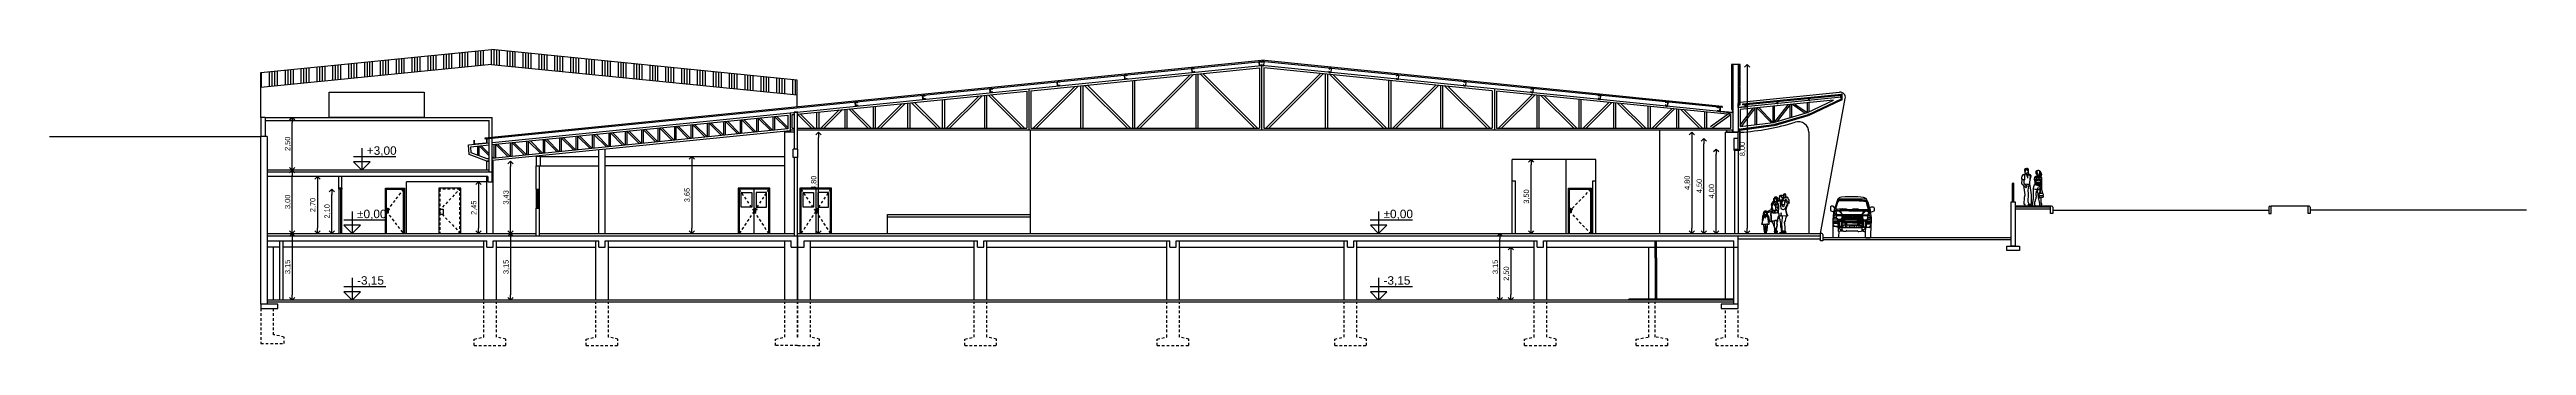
# Model space of a CAD drawing. Extents: x 306 to 2240, y 18 to 779.
# Drawn here: x 570.5 to 687.7, y 62.5 to 76.5 of the extents above; entities that cross this region are included whole.
import ezdxf

# ---------------------------------------------------------------- set-up
doc = ezdxf.new("R2010")
doc.units = 0
doc.header["$MEASUREMENT"] = 0
doc.header["$PDMODE"] = 3
doc.linetypes.add('HIDDEN2', pattern=[0.1875, 0.125, -0.0625])
for name, color, linetype in [('Aberturas', 2, 'Continuous'), ('Alzado 01', 1, 'Continuous'), ('Alzado 02', 2, 'Continuous'), ('Alzado 03', 3, 'Continuous'), ('Alzado 04', 4, 'Continuous'), ('Alzado 05', 5, 'Continuous'), ('Alzado 06', 6, 'Continuous'), ('Alzado Bloques', 1, 'Continuous'), ('Alzado Suelo', 1, 'Continuous'), ('Auxiliar', 249, 'Continuous'), ('Cabriada', 2, 'Continuous'), ('COTAS', 2, 'Continuous'), ('EQUIPAMIENTO', 1, 'Continuous')]:
    doc.layers.add(name, color=color, linetype=linetype)
doc.styles.get("Standard").update_dxf_attribs({"font": 'arial.ttf'})
doc.dimstyles.new('Cota 125', dxfattribs={"dimtxt": 0.25, "dimasz": 0.25, "dimexe": 1.25, "dimexo": 0.625, "dimgap": 0.05, "dimtad": 1, "dimzin": 1, "dimtxsty": 'Standard', "dimblk": 'OPEN90', "dimcen": 0, "dimse1": 1, "dimse2": 1, "dimclrd": 1, "dimclrt": 2, "dimadec": 0, "dimazin": 0, "dimtfac": 1, "dimtix": 1, "dimtmove": 0, "dimatfit": 3, "dimldrblk": 'OPEN90', "dimfxl": 1, "dimarcsym": 0})

# ---------------------------------------------------------------- blocks, each defined once
blk = doc.blocks.new('Mn Pd Lt Ps 01')
for p, q in [((-0.28, 0), (-0.27, 0.01)), ((-0.27, 0.01), (-0.24, 0)), ((-0.27, 0.01), (-0.27, 0.01)), ((0.39, 0.06), (0.38, 0.05))]:
    blk.add_line(p, q)
for points in [[(-0.37, 0), (-0.37, 0.08), (-0.41, 0.08), (-0.4, 0.42), (-0.37, 0.53), (-0.43, 0.97), (-0.44, 0.98), (-0.51, 1.03), (-0.52, 1.07), (-0.51, 1.25), (-0.51, 1.26), (-0.51, 1.26), (-0.52, 1.27), (-0.52, 1.32), (-0.52, 1.36), (-0.51, 1.41), (-0.5, 1.41), (-0.5, 1.42), (-0.49, 1.46), (-0.46, 1.49), (-0.41, 1.51), (-0.37, 1.53), (-0.35, 1.54), (-0.35, 1.55), (-0.34, 1.56), (-0.34, 1.55), (-0.34, 1.55), (-0.35, 1.56), (-0.36, 1.58), (-0.36, 1.59), (-0.37, 1.62), (-0.37, 1.64), (-0.38, 1.66), (-0.38, 1.67), (-0.37, 1.67), (-0.38, 1.69), (-0.38, 1.7), (-0.39, 1.72), (-0.38, 1.74), (-0.37, 1.76), (-0.36, 1.78), (-0.3, 1.79), (-0.29, 1.79), (-0.26, 1.79), (-0.25, 1.78), (-0.24, 1.77), (-0.23, 1.76), (-0.22, 1.75), (-0.22, 1.72), (-0.22, 1.7), (-0.22, 1.68), (-0.22, 1.67), (-0.22, 1.66), (-0.22, 1.64), (-0.23, 1.64), (-0.23, 1.62), (-0.23, 1.62), (-0.22, 1.59), (-0.22, 1.56), (-0.21, 1.55), (-0.21, 1.54), (-0.21, 1.53), (-0.14, 1.49), (-0.1, 1.43), (-0.11, 1.35), (-0.14, 1.23), (-0.16, 1.15), (-0.16, 1.08), (-0.16, 1.04), (-0.15, 0.98), (-0.08, 0.54), (-0.08, 0.09), (-0.11, 0.08), (-0.14, 0.07), (-0.13, 0.06), (-0.07, 0.03), (-0.05, 0.03), (-0.05, 0.03), (-0.04, 0.03), (-0.04, 0.03), (-0.04, 0.03), (-0.03, 0.04), (-0.03, 0.04), (-0.03, 0.04), (-0.03, 0.04), (-0.03, 0.05), (-0.02, 0.05), (-0.02, 0.05), (-0.02, 0.06), (-0.02, 0.06), (-0.02, 0.07), (-0.01, 0.07), (-0.01, 0.08), (-0.01, 0.09), (-0.01, 0.1), (-0.01, 0.11), (-0.01, 0.12), (-0.01, 0.13), (0, 0.15), (0, 0.16), (0, 0.18), (0, 0.19), (0, 0.21), (0.01, 0.23), (0.01, 0.25), (0.01, 0.27), (0.01, 0.29), (0.01, 0.31), (0.02, 0.33), (0.02, 0.35), (0.02, 0.37), (0.02, 0.39), (0.02, 0.41), (0.03, 0.43), (0.03, 0.44), (0.03, 0.46), (0.03, 0.47), (0.03, 0.49), (0.03, 0.5), (0.03, 0.51), (0.03, 0.52), (0.03, 0.53), (0.03, 0.54), (0.03, 0.54), (0.03, 0.55), (0.03, 0.56), (0.03, 0.56), (0.03, 0.57), (0.03, 0.58), (0.03, 0.58), (0.03, 0.59), (0.03, 0.6), (0.03, 0.61), (0.03, 0.62), (0.03, 0.64), (0.03, 0.65), (0.03, 0.67), (0.02, 0.68), (0.02, 0.7), (0.02, 0.71), (0.02, 0.73), (0.02, 0.75), (0.02, 0.76), (0.02, 0.78), (0.03, 0.79), (0.03, 0.81), (0.03, 0.82), (0.03, 0.82), (0.01, 0.84), (0.02, 0.86), (0.02, 0.86), (0.04, 0.9), (0.04, 0.9), (0.04, 0.91), (0.05, 0.92), (0.05, 0.94), (0.05, 0.95), (0.06, 0.96), (0.06, 0.98), (0.07, 0.99), (0.07, 1), (0.08, 1.02), (0.09, 1.03), (0.1, 1.04), (0.11, 1.05), (0.1, 1.14), (0.07, 1.28), (0.09, 1.37), (0.13, 1.4), (0.12, 1.4), (0.12, 1.41), (0.13, 1.41), (0.13, 1.4), (0.15, 1.4), (0.17, 1.41), (0.2, 1.44), (0.21, 1.48), (0.18, 1.48), (0.18, 1.49), (0.17, 1.51), (0.16, 1.54), (0.16, 1.57), (0.17, 1.58), (0.16, 1.59), (0.16, 1.6), (0.15, 1.6), (0.13, 1.61), (0.13, 1.62), (0.14, 1.63), (0.15, 1.65), (0.17, 1.67), (0.18, 1.68), (0.2, 1.68), (0.21, 1.68), (0.22, 1.68), (0.23, 1.69), (0.25, 1.7), (0.26, 1.7), (0.28, 1.69), (0.3, 1.68), (0.31, 1.67), (0.34, 1.66), (0.36, 1.63), (0.38, 1.59), (0.39, 1.56), (0.39, 1.54), (0.4, 1.49), (0.39, 1.43), (0.38, 1.4), (0.36, 1.4), (0.39, 1.39), (0.4, 1.36), (0.41, 1.28), (0.4, 1.11), (0.41, 1.08), (0.4, 0.94), (0.4, 0.88), (0.39, 0.87), (0.39, 0.87), (0.4, 0.86), (0.4, 0.85), (0.4, 0.84), (0.4, 0.82), (0.4, 0.81), (0.41, 0.81), (0.41, 0.81), (0.41, 0.8), (0.41, 0.79), (0.4, 0.77), (0.38, 0.77), (0.36, 0.77), (0.35, 0.78), (0.34, 0.68), (0.34, 0.61), (0.37, 0.61), (0.41, 0.61), (0.45, 0.62), (0.45, 0.61), (0.47, 0.59), (0.48, 0.53), (0.48, 0.5), (0.47, 0.5), (0.48, 0.46), (0.48, 0.43), (0.46, 0.41), (0.39, 0.4), (0.37, 0.4), (0.37, 0.37), (0.37, 0.25), (0.38, 0.16), (0.4, 0.1), (0.4, 0.06), (0.39, 0.06), (0.39, 0.03), (0.4, 0.01), (0.39, 0), (0.32, 0), (0.31, 0.01), (0.31, 0.03), (0.33, 0.04), (0.33, 0.06), (0.33, 0.13), (0.31, 0.21), (0.28, 0.33), (0.27, 0.4), (0.26, 0.41), (0.26, 0.45), (0.26, 0.48), (0.26, 0.49), (0.26, 0.49), (0.25, 0.5), (0.25, 0.55), (0.25, 0.58), (0.24, 0.64), (0.22, 0.72), (0.21, 0.79), (0.21, 0.79), (0.2, 0.79), (0.2, 0.79), (0.19, 0.77), (0.19, 0.75), (0.18, 0.73), (0.17, 0.72), (0.17, 0.7), (0.16, 0.69), (0.16, 0.67), (0.16, 0.66), (0.15, 0.65), (0.15, 0.64), (0.15, 0.63), (0.14, 0.62), (0.14, 0.62), (0.14, 0.61), (0.14, 0.6), (0.14, 0.6), (0.14, 0.59), (0.14, 0.58), (0.14, 0.58), (0.14, 0.57), (0.14, 0.57), (0.14, 0.56), (0.14, 0.56), (0.14, 0.55), (0.14, 0.55), (0.14, 0.54), (0.14, 0.54), (0.14, 0.53), (0.14, 0.53), (0.14, 0.52), (0.14, 0.52), (0.15, 0.51), (0.15, 0.51), (0.15, 0.5), (0.15, 0.49), (0.15, 0.49), (0.15, 0.48), (0.15, 0.48), (0.15, 0.48), (0.15, 0.47), (0.15, 0.47), (0.15, 0.46), (0.15, 0.45), (0.15, 0.45), (0.15, 0.44), (0.15, 0.44), (0.15, 0.43), (0.14, 0.42), (0.14, 0.41), (0.14, 0.41), (0.14, 0.4), (0.14, 0.39), (0.14, 0.38), (0.13, 0.37), (0.13, 0.37), (0.13, 0.36), (0.13, 0.36), (0.13, 0.35), (0.13, 0.34), (0.13, 0.34), (0.12, 0.33), (0.12, 0.33), (0.12, 0.32), (0.12, 0.31), (0.12, 0.31), (0.11, 0.3), (0.11, 0.29), (0.11, 0.28), (0.11, 0.28), (0.1, 0.27), (0.1, 0.26), (0.1, 0.25), (0.1, 0.24), (0.09, 0.24), (0.09, 0.23), (0.09, 0.22), (0.09, 0.21), (0.09, 0.2), (0.08, 0.19), (0.08, 0.18), (0.08, 0.18), (0.08, 0.17), (0.08, 0.16), (0.08, 0.15), (0.08, 0.14), (0.08, 0.13), (0.08, 0.12), (0.07, 0.11), (0.07, 0.11), (0.07, 0.1), (0.07, 0.09), (0.07, 0.09), (0.08, 0.08), (0.08, 0.08), (0.08, 0.07), (0.08, 0.07), (0.08, 0.06), (0.08, 0.06), (0.08, 0.06), (0.08, 0.06), (0.09, 0.05), (0.09, 0.05), (0.09, 0.05), (0.09, 0.04), (0.09, 0.04), (0.09, 0.04), (0.09, 0.03), (0.09, 0.03), (0.09, 0.02), (0.09, 0.02), (0.09, 0.02), (0.09, 0.02), (0.09, 0.01), (0.09, 0.01), (0.09, 0.01), (0.08, 0.01), (0.08, 0.01), (0.08, 0), (0.08, 0), (0.08, 0), (0.07, 0), (0.07, 0), (0.07, 0), (0.07, 0), (0.06, 0), (0.06, 0), (0.06, 0), (0.05, 0), (0.05, 0), (0.05, 0), (0.05, 0), (0.04, 0), (0.04, 0), (0.04, 0), (0.04, 0), (0.03, 0), (0.03, 0), (0.03, 0), (0.02, 0), (0.02, 0), (0.01, 0), (0.01, 0), (0, 0), (-0.01, 0), (-0.02, 0), (-0.03, 0), (-0.03, 0), (-0.04, 0), (-0.05, 0), (-0.06, 0), (-0.06, 0), (-0.07, 0), (-0.07, 0), (-0.07, 0), (-0.08, 0), (-0.08, 0), (-0.08, 0), (-0.08, 0.01), (-0.08, 0.01), (-0.08, 0.01), (-0.08, 0.01), (-0.08, 0.01), (-0.08, 0.01), (-0.08, 0.01), (-0.07, 0.01), (-0.07, 0.02), (-0.07, 0.02), (-0.07, 0.02), (-0.06, 0.02), (-0.06, 0.02), (-0.06, 0.02), (-0.05, 0.02), (-0.05, 0.03), (-0.05, 0.03), (-0.05, 0.03)], [(-0.41, 1.24), (-0.44, 1.25), (-0.48, 1.26), (-0.51, 1.26)], [(-0.43, 0.97), (-0.41, 0.95), (-0.35, 0.91), (-0.35, 0.9), (-0.33, 0.88), (-0.32, 0.87), (-0.3, 0.91), (-0.28, 0.94), (-0.28, 0.96), (-0.3, 0.96), (-0.31, 0.97), (-0.34, 0.98), (-0.38, 1.03), (-0.43, 1.07), (-0.42, 1.09), (-0.42, 1.16), (-0.41, 1.24), (-0.41, 1.25), (-0.4, 1.24), (-0.39, 1.26), (-0.38, 1.32), (-0.38, 1.38), (-0.39, 1.43), (-0.4, 1.46), (-0.45, 1.47)], [(-0.22, 1.68), (-0.23, 1.68), (-0.24, 1.68), (-0.24, 1.67), (-0.24, 1.67), (-0.25, 1.67), (-0.25, 1.67), (-0.25, 1.68), (-0.26, 1.68), (-0.25, 1.7), (-0.26, 1.73), (-0.27, 1.73), (-0.28, 1.74), (-0.3, 1.74), (-0.31, 1.73), (-0.31, 1.72), (-0.33, 1.72), (-0.34, 1.72), (-0.35, 1.71), (-0.36, 1.7), (-0.37, 1.7)], [(-0.37, 1.7), (-0.37, 1.68), (-0.37, 1.68), (-0.37, 1.67), (-0.37, 1.66), (-0.37, 1.64)], [(-0.35, 1.54), (-0.34, 1.54), (-0.33, 1.5), (-0.32, 1.48), (-0.32, 1.46), (-0.32, 1.47), (-0.3, 1.49), (-0.29, 1.51), (-0.28, 1.5), (-0.28, 1.49)], [(-0.34, 1.55), (-0.31, 1.55), (-0.31, 1.55), (-0.29, 1.56), (-0.27, 1.57), (-0.24, 1.59), (-0.23, 1.6), (-0.23, 1.62)], [(-0.22, 1.56), (-0.22, 1.55), (-0.23, 1.52), (-0.24, 1.48), (-0.26, 1.41), (-0.26, 1.39), (-0.27, 1.41), (-0.27, 1.46), (-0.28, 1.5), (-0.28, 1.51), (-0.3, 1.53), (-0.31, 1.54), (-0.33, 1.55), (-0.34, 1.55)], [(-0.21, 1.53), (-0.2, 1.52), (-0.21, 1.49), (-0.21, 1.47), (-0.22, 1.47), (-0.23, 1.46), (-0.25, 1.4), (-0.26, 1.37), (-0.26, 1.33)], [(-0.2, 1.52), (-0.17, 1.49), (-0.14, 1.44), (-0.13, 1.4), (-0.14, 1.29), (-0.14, 1.23)], [(0.07, 1.29), (0.11, 1.26), (0.14, 1.26), (0.17, 1.26)], [(0.08, 1.21), (0.11, 1.21), (0.15, 1.21), (0.16, 1.22)], [(0.1, 1.38), (0.14, 1.36), (0.19, 1.36), (0.23, 1.35), (0.32, 1.35), (0.37, 1.36), (0.39, 1.38)], [(0.11, 1.05), (0.11, 1.05), (0.17, 1), (0.27, 0.96), (0.3, 0.94), (0.33, 0.97), (0.31, 0.99), (0.24, 1.04), (0.17, 1.07), (0.16, 1.1), (0.16, 1.2), (0.17, 1.31), (0.13, 1.36), (0.1, 1.36)], [(0.13, 1.4), (0.13, 1.39), (0.16, 1.39), (0.17, 1.39), (0.22, 1.42), (0.22, 1.43), (0.23, 1.44), (0.26, 1.45)], [(0.16, 1.6), (0.18, 1.6), (0.18, 1.6)], [(0.16, 1.21), (0.21, 1.21), (0.26, 1.2), (0.3, 1.21), (0.35, 1.21), (0.39, 1.23)], [(0.17, 1.28), (0.21, 1.27), (0.31, 1.27), (0.37, 1.28), (0.4, 1.29), (0.41, 1.29)], [(0.2, 1.68), (0.18, 1.67), (0.18, 1.64), (0.19, 1.62), (0.19, 1.64), (0.2, 1.67), (0.21, 1.67), (0.21, 1.68)], [(0.18, 1.6), (0.18, 1.59), (0.19, 1.58), (0.2, 1.57), (0.21, 1.56), (0.2, 1.53), (0.2, 1.5), (0.21, 1.48)], [(0.31, 1.67), (0.32, 1.65), (0.32, 1.6), (0.32, 1.58), (0.3, 1.53), (0.28, 1.49), (0.26, 1.46), (0.25, 1.45), (0.24, 1.42), (0.24, 1.39), (0.26, 1.36), (0.27, 1.34), (0.31, 1.34), (0.32, 1.35), (0.3, 1.35), (0.28, 1.35), (0.26, 1.37), (0.25, 1.41), (0.26, 1.44), (0.29, 1.47), (0.33, 1.52), (0.33, 1.57), (0.33, 1.61), (0.32, 1.64), (0.33, 1.63), (0.34, 1.6), (0.35, 1.57), (0.34, 1.52), (0.32, 1.49), (0.29, 1.46), (0.26, 1.41), (0.27, 1.38), (0.29, 1.36), (0.3, 1.36), (0.29, 1.36), (0.27, 1.38), (0.27, 1.41), (0.28, 1.43), (0.3, 1.45), (0.32, 1.46), (0.36, 1.49), (0.36, 1.52), (0.37, 1.58), (0.36, 1.63)], [(0.41, 1.28), (0.37, 1.19), (0.34, 1.1), (0.31, 1.06), (0.35, 1), (0.35, 0.95)], [(0.39, 1.54), (0.38, 1.51), (0.38, 1.46), (0.36, 1.43), (0.34, 1.41), (0.32, 1.4), (0.33, 1.37), (0.36, 1.37), (0.37, 1.37), (0.35, 1.35), (0.34, 1.35), (0.32, 1.34)], [(0.35, 1.41), (0.36, 1.4), (0.36, 1.4)], [(0.38, 1.19), (0.38, 1.19), (0.4, 1.19), (0.41, 1.19)], [(-0.16, 1.04), (-0.21, 1.03), (-0.28, 1.03), (-0.39, 1.04)], [(-0.37, 0.07), (-0.36, 0.07)], [(-0.12, 0), (-0.11, 0.02), (-0.14, 0.04), (-0.21, 0.05), (-0.23, 0.07), (-0.23, 0.08), (-0.18, 0.08), (-0.22, 0.21), (-0.21, 0.58), (-0.22, 0.75), (-0.19, 0.94), (-0.16, 1.04)], [(0.03, 0.82), (0.03, 0.82), (0.1, 0.81), (0.14, 0.8), (0.18, 0.79), (0.2, 0.79)], [(0.09, 1.03), (0.13, 1.01), (0.18, 1), (0.18, 1)], [(0.1, 1.14), (0.13, 1.14), (0.15, 1.14), (0.16, 1.15)], [(0.1, 1.1), (0.13, 1.09), (0.16, 1.09), (0.16, 1.1)], [(0.16, 1.14), (0.21, 1.12), (0.27, 1.12), (0.31, 1.12), (0.35, 1.13)], [(0.16, 1.02), (0.18, 1.03), (0.19, 1.04), (0.19, 1.07)], [(0.19, 1.06), (0.28, 1.07), (0.31, 1.08), (0.33, 1.09)], [(0.2, 0.99), (0.21, 1.01), (0.22, 1.02), (0.22, 1.05)], [(0.2, 0.79), (0.21, 0.8), (0.21, 0.82)], [(0.21, 0.82), (0.23, 0.85), (0.23, 0.86), (0.24, 0.86), (0.26, 0.87), (0.27, 0.88)], [(0.21, 0.79), (0.21, 0.8), (0.21, 0.81), (0.21, 0.83)], [(0.21, 0.79), (0.21, 0.81)], [(0.21, 0.8), (0.22, 0.79), (0.25, 0.79), (0.3, 0.79), (0.34, 0.79)], [(0.23, 0.85), (0.23, 0.85)], [(0.35, 0.79), (0.29, 0.6), (0.28, 0.6), (0.27, 0.54), (0.26, 0.48)], [(0.27, 0.4), (0.31, 0.39), (0.32, 0.41), (0.31, 0.51), (0.3, 0.59), (0.29, 0.59)], [(0.29, 0.6), (0.34, 0.61)], [(0.3, 1), (0.3, 1), (0.32, 1.01), (0.33, 1.03)], [(0.3, 0.93), (0.33, 0.92), (0.35, 0.9)], [(0.34, 0.85), (0.33, 0.84), (0.31, 0.82), (0.31, 0.82), (0.3, 0.81), (0.31, 0.81), (0.33, 0.81), (0.34, 0.82)], [(0.37, 0.4), (0.35, 0.39), (0.31, 0.39)], [(0.47, 0.5), (0.43, 0.49), (0.43, 0.49), (0.39, 0.48), (0.39, 0.49), (0.32, 0.48)], [(0.33, 0.97), (0.35, 0.96), (0.35, 0.96)], [(0.35, 0.88), (0.34, 0.86), (0.34, 0.85), (0.34, 0.85)], [(0.34, 0.82), (0.34, 0.8), (0.34, 0.8), (0.34, 0.78), (0.35, 0.78)], [(0.39, 0.87), (0.38, 0.87), (0.35, 0.88), (0.35, 0.96), (0.35, 1.03), (0.35, 1.1), (0.36, 1.13), (0.36, 1.15)], [(0.35, 1.07), (0.37, 1.07), (0.39, 1.07), (0.41, 1.08)], [(0.35, 1.02), (0.37, 1.02), (0.39, 1.03), (0.41, 1.03)], [(0.35, 0.96), (0.39, 0.96), (0.41, 0.96)], [(0.4, 0.81), (0.39, 0.81), (0.38, 0.81), (0.36, 0.81), (0.36, 0.8), (0.35, 0.79)], [(0.36, 1.13), (0.38, 1.13), (0.4, 1.13)], [(0.4, 0.81), (0.4, 0.81)], [(0.41, 0.79), (0.45, 0.62)]]:
    blk.add_lwpolyline(points)
blk = doc.blocks.new('Mn Cm Fr Ps 01')
for points in [[(-0.61, 1.44), (-0.63, 1.45), (-0.64, 1.5), (-0.64, 1.55), (-0.63, 1.59), (-0.6, 1.62), (-0.58, 1.66), (-0.57, 1.7)], [(-0.63, 1.44), (-0.59, 1.43), (-0.56, 1.43), (-0.54, 1.46), (-0.54, 1.46), (-0.51, 1.49), (-0.47, 1.5), (-0.45, 1.5), (-0.43, 1.49), (-0.42, 1.49), (-0.42, 1.46), (-0.41, 1.42), (-0.41, 1.39), (-0.39, 1.34), (-0.39, 1.34), (-0.36, 1.36), (-0.32, 1.37), (-0.29, 1.39), (-0.28, 1.41), (-0.31, 1.45), (-0.32, 1.52), (-0.33, 1.56), (-0.38, 1.57), (-0.47, 1.57), (-0.51, 1.56), (-0.54, 1.55), (-0.57, 1.52), (-0.58, 1.51), (-0.61, 1.49), (-0.63, 1.46), (-0.63, 1.44)], [(-0.39, 1.69), (-0.41, 1.7), (-0.43, 1.71), (-0.45, 1.72), (-0.46, 1.72), (-0.47, 1.73), (-0.47, 1.73), (-0.49, 1.74), (-0.51, 1.73), (-0.54, 1.72), (-0.57, 1.7), (-0.57, 1.7)], [(-0.54, 1.46), (-0.55, 1.43), (-0.55, 1.39), (-0.55, 1.34), (-0.53, 1.3), (-0.51, 1.25), (-0.5, 1.19), (-0.48, 1.11), (-0.5, 1.04), (-0.53, 0.9), (-0.55, 0.86), (-0.55, 0.84), (-0.28, 0.82), (-0.26, 0.98), (-0.22, 0.82), (-0.13, 0.83)], [(-0.44, 1.18), (-0.53, 1.35), (-0.54, 1.37), (-0.55, 1.4)], [(-0.48, 1.79), (-0.48, 1.81), (-0.48, 1.82), (-0.47, 1.84), (-0.47, 1.86), (-0.46, 1.87), (-0.44, 1.87), (-0.43, 1.88), (-0.4, 1.87), (-0.39, 1.87), (-0.38, 1.87), (-0.36, 1.85), (-0.36, 1.84), (-0.35, 1.83), (-0.36, 1.8), (-0.36, 1.8)], [(-0.45, 1.74), (-0.46, 1.75), (-0.46, 1.75), (-0.47, 1.76), (-0.47, 1.77), (-0.47, 1.77), (-0.48, 1.77), (-0.48, 1.78), (-0.48, 1.8), (-0.48, 1.81), (-0.47, 1.81), (-0.46, 1.81), (-0.46, 1.8), (-0.46, 1.81), (-0.44, 1.81), (-0.44, 1.82), (-0.43, 1.83), (-0.42, 1.84), (-0.42, 1.82), (-0.42, 1.83), (-0.41, 1.81), (-0.4, 1.82), (-0.4, 1.83), (-0.38, 1.83), (-0.38, 1.83), (-0.37, 1.82), (-0.37, 1.81), (-0.36, 1.8), (-0.36, 1.8)], [(-0.48, 1.74), (-0.46, 1.76)], [(-0.46, 1.5), (-0.45, 1.49)], [(-0.44, 1.18), (-0.41, 1.15)], [(-0.43, 1.47), (-0.42, 1.46), (-0.41, 1.41), (-0.4, 1.38), (-0.4, 1.34), (-0.38, 1.31), (-0.36, 1.26), (-0.36, 1.26)], [(-0.41, 1.15), (-0.37, 1.13), (-0.32, 1.14), (-0.28, 1.16), (-0.25, 1.18)], [(-0.39, 1.72), (-0.39, 1.69)], [(-0.39, 1.69), (-0.36, 1.63), (-0.32, 1.58), (-0.3, 1.52), (-0.3, 1.52), (-0.32, 1.52)], [(-0.37, 1.65), (-0.38, 1.7), (-0.37, 1.75), (-0.35, 1.79), (-0.32, 1.81), (-0.27, 1.81), (-0.24, 1.81), (-0.22, 1.81), (-0.17, 1.79), (-0.17, 1.77), (-0.17, 1.75), (-0.16, 1.73), (-0.16, 1.72), (-0.17, 1.71), (-0.19, 1.7), (-0.2, 1.7)], [(-0.37, 1.65), (-0.34, 1.62), (-0.32, 1.61), (-0.31, 1.61)], [(-0.36, 1.26), (-0.34, 1.27), (-0.32, 1.3), (-0.31, 1.36), (-0.31, 1.37)], [(-0.35, 1.79), (-0.35, 1.79)], [(-0.35, 1.61), (-0.34, 1.62)], [(-0.17, 1.71), (-0.16, 1.69), (-0.15, 1.67), (-0.15, 1.66), (-0.16, 1.66), (-0.16, 1.65), (-0.16, 1.65), (-0.16, 1.65), (-0.17, 1.64), (-0.16, 1.64), (-0.16, 1.64), (-0.17, 1.64), (-0.16, 1.62), (-0.16, 1.6), (-0.19, 1.59), (-0.22, 1.59), (-0.26, 1.59), (-0.3, 1.61), (-0.31, 1.62), (-0.32, 1.63), (-0.32, 1.64), (-0.32, 1.64), (-0.33, 1.64), (-0.34, 1.65), (-0.34, 1.67), (-0.34, 1.69), (-0.33, 1.69), (-0.32, 1.69), (-0.31, 1.69), (-0.31, 1.68), (-0.32, 1.68), (-0.31, 1.68), (-0.3, 1.68), (-0.3, 1.69), (-0.3, 1.7), (-0.29, 1.7), (-0.28, 1.71), (-0.28, 1.73), (-0.29, 1.75), (-0.27, 1.76), (-0.25, 1.76), (-0.23, 1.77), (-0.2, 1.76), (-0.18, 1.75), (-0.17, 1.75)], [(-0.32, 1.33), (-0.33, 1.36)], [(-0.24, 1.37), (-0.23, 1.4), (-0.23, 1.43), (-0.23, 1.46), (-0.25, 1.48), (-0.27, 1.49), (-0.29, 1.5), (-0.29, 1.51), (-0.31, 1.52)], [(-0.29, 1.5), (-0.3, 1.5), (-0.31, 1.5)], [(-0.31, 1.38), (-0.29, 1.38), (-0.28, 1.38), (-0.26, 1.38), (-0.25, 1.38), (-0.23, 1.37), (-0.23, 1.37)], [(-0.23, 1.37), (-0.23, 1.32), (-0.23, 1.28), (-0.24, 1.22), (-0.25, 1.18), (-0.25, 1.18)], [(-0.22, 1.58), (-0.18, 1.57), (-0.16, 1.56), (-0.13, 1.54), (-0.1, 1.53), (-0.08, 1.52), (-0.07, 1.52)], [(0, 1.46), (-0.05, 1.44), (-0.08, 1.43), (-0.11, 1.42), (-0.12, 1.4), (-0.13, 1.33), (-0.13, 1.21), (-0.13, 1.14), (-0.12, 1.13), (-0.11, 1.09), (-0.09, 1.07), (-0.07, 1.08), (-0.04, 1.13), (-0.01, 1.16), (0, 1.23), (0.01, 1.3), (0.01, 1.33), (0.01, 1.36), (0, 1.37), (-0.02, 1.37), (-0.04, 1.37), (-0.05, 1.37), (-0.05, 1.35), (-0.05, 1.33), (-0.05, 1.3), (-0.05, 1.29), (-0.06, 1.25), (-0.07, 1.22), (-0.1, 1.18), (-0.11, 1.15), (-0.11, 1.13)], [(-0.09, 1.66), (-0.1, 1.64), (-0.09, 1.6), (-0.09, 1.56), (-0.07, 1.51), (-0.06, 1.5), (-0.06, 1.49), (-0.07, 1.49), (-0.09, 1.49), (-0.09, 1.5), (-0.1, 1.49), (-0.09, 1.47), (-0.07, 1.44), (-0.05, 1.43)], [(-0.09, 1.66), (-0.08, 1.69), (-0.03, 1.72), (0.01, 1.73), (0.04, 1.72), (0.06, 1.71), (0.08, 1.68), (0.1, 1.65), (0.11, 1.62), (0.11, 1.61)], [(0.06, 1.65), (0.06, 1.65), (0.05, 1.66), (0.04, 1.67), (0.04, 1.68), (0.02, 1.69), (0.03, 1.67), (0.03, 1.65), (0.04, 1.64), (0.03, 1.64), (0.02, 1.64), (0.01, 1.66), (0, 1.68), (0.01, 1.65), (-0.01, 1.69), (-0.01, 1.66), (-0.01, 1.65), (-0.01, 1.64), (-0.04, 1.64), (-0.05, 1.64), (-0.05, 1.64), (-0.05, 1.62), (-0.06, 1.59), (-0.06, 1.57), (-0.06, 1.55), (-0.05, 1.53), (-0.05, 1.52)], [(0, 1.51), (0, 1.5)], [(0, 1.49), (0, 1.43)], [(0.06, 1.65), (0.07, 1.65), (0.08, 1.64), (0.08, 1.63), (0.09, 1.62), (0.09, 1.6), (0.09, 1.59), (0.1, 1.57), (0.09, 1.56)], [(0.07, 1.55), (0.07, 1.53), (0.07, 1.5), (0.08, 1.48), (0.08, 1.46), (0.09, 1.44)], [(0.11, 1.61), (0.11, 1.59), (0.11, 1.57), (0.11, 1.56), (0.1, 1.54), (0.09, 1.52), (0.1, 1.51), (0.11, 1.51), (0.13, 1.51), (0.13, 1.52), (0.13, 1.51), (0.13, 1.49), (0.12, 1.48), (0.11, 1.46), (0.1, 1.45), (0.09, 1.45)], [(0.1, 1.45), (0.12, 1.44), (0.13, 1.43)], [(0.16, 1.44), (0.15, 1.46), (0.11, 1.46)], [(0.13, 1.45), (0.11, 1.45), (0.13, 1.43), (0.13, 1.43), (0.13, 1.42), (0.11, 1.42), (0.13, 1.4), (0.14, 1.39), (0.17, 1.39), (0.18, 1.4), (0.19, 1.42), (0.19, 1.43), (0.18, 1.44), (0.13, 1.45)], [(0.16, 1.39), (0.16, 1.39), (0.16, 1.38), (0.16, 1.38), (0.16, 1.37), (0.16, 1.37), (0.16, 1.36), (0.16, 1.36), (0.16, 1.35), (0.17, 1.35), (0.17, 1.34), (0.17, 1.34), (0.17, 1.33), (0.17, 1.33), (0.17, 1.32), (0.17, 1.32), (0.17, 1.31), (0.18, 1.31), (0.18, 1.3), (0.18, 1.3), (0.18, 1.3), (0.18, 1.29), (0.18, 1.29), (0.18, 1.29), (0.18, 1.29), (0.18, 1.28), (0.19, 1.28), (0.19, 1.28), (0.19, 1.28), (0.19, 1.28), (0.19, 1.27), (0.19, 1.27), (0.19, 1.27), (0.19, 1.27), (0.19, 1.27), (0.19, 1.26), (0.18, 1.26), (0.18, 1.26), (0.18, 1.26), (0.18, 1.25), (0.18, 1.25), (0.18, 1.25), (0.18, 1.25), (0.18, 1.24), (0.18, 1.24), (0.18, 1.24), (0.18, 1.23), (0.17, 1.23), (0.17, 1.23), (0.17, 1.22), (0.17, 1.22), (0.17, 1.22), (0.17, 1.21), (0.17, 1.21), (0.17, 1.21), (0.17, 1.2), (0.17, 1.2), (0.17, 1.19), (0.17, 1.19), (0.17, 1.18), (0.16, 1.18), (0.16, 1.17), (0.16, 1.17), (0.16, 1.16), (0.16, 1.16), (0.16, 1.15), (0.16, 1.15), (0.16, 1.14), (0.16, 1.14), (0.16, 1.13), (0.16, 1.13), (0.16, 1.13), (0.16, 1.12), (0.16, 1.12)], [(0.18, 1.41), (0.19, 1.41), (0.2, 1.39), (0.21, 1.36), (0.2, 1.3), (0.21, 1.13)], [(-0.42, 0.5), (-0.43, 0.55), (-0.46, 0.61), (-0.48, 0.7), (-0.5, 0.78), (-0.52, 0.83)], [(-0.46, 0.09), (-0.46, 0.07), (-0.46, 0.05), (-0.47, 0.03), (-0.47, 0.02), (-0.43, 0), (-0.39, 0), (-0.35, 0), (-0.32, 0.01), (-0.28, 0.02), (-0.28, 0.02)], [(-0.46, 0.1), (-0.45, 0.17), (-0.44, 0.18)], [(-0.44, 0.2), (-0.45, 0.19), (-0.45, 0.19), (-0.44, 0.27), (-0.45, 0.32), (-0.43, 0.4), (-0.43, 0.4)], [(-0.41, 0.44), (-0.43, 0.44), (-0.43, 0.46), (-0.42, 0.52), (-0.41, 0.54), (-0.4, 0.54)], [(-0.33, 0.09), (-0.35, 0.11), (-0.34, 0.12)], [(-0.34, 0), (-0.18, 0), (-0.18, 0.01), (-0.19, 0.03), (-0.22, 0.05), (-0.29, 0.05)], [(-0.15, 0.82), (-0.16, 0.74), (-0.2, 0.66), (-0.21, 0.54), (-0.23, 0.52), (-0.23, 0.44), (-0.23, 0.4), (-0.23, 0.34), (-0.25, 0.26), (-0.26, 0.16), (-0.27, 0.15), (-0.3, 0.13)], [(-0.27, 0.14), (-0.28, 0.11), (-0.28, 0.08), (-0.26, 0.07), (-0.26, 0.05)], [(-0.11, 1), (-0.11, 0.99), (-0.12, 0.99), (-0.12, 0.98), (-0.13, 0.97), (-0.13, 0.97), (-0.13, 0.96), (-0.13, 0.95), (-0.14, 0.95), (-0.14, 0.94), (-0.14, 0.94), (-0.14, 0.94), (-0.14, 0.93), (-0.14, 0.93), (-0.14, 0.93), (-0.14, 0.93), (-0.15, 0.92), (-0.15, 0.92), (-0.15, 0.92), (-0.15, 0.92), (-0.15, 0.91), (-0.15, 0.91), (-0.15, 0.91), (-0.15, 0.9), (-0.15, 0.9), (-0.14, 0.89), (-0.14, 0.88), (-0.14, 0.88), (-0.14, 0.87), (-0.14, 0.86), (-0.14, 0.85), (-0.14, 0.84), (-0.14, 0.84), (-0.13, 0.83), (-0.13, 0.82), (-0.13, 0.81), (-0.13, 0.81), (-0.13, 0.8), (-0.12, 0.79), (-0.12, 0.78), (-0.12, 0.78), (-0.12, 0.77), (-0.12, 0.76), (-0.11, 0.75), (-0.11, 0.74), (-0.11, 0.73), (-0.11, 0.72), (-0.1, 0.72), (-0.1, 0.71), (-0.1, 0.7), (-0.1, 0.69), (-0.1, 0.69), (-0.09, 0.68), (-0.09, 0.67), (-0.09, 0.67), (-0.09, 0.66), (-0.09, 0.66), (-0.09, 0.65), (-0.09, 0.65), (-0.09, 0.64), (-0.09, 0.64), (-0.09, 0.64), (-0.09, 0.63), (-0.09, 0.63), (-0.09, 0.62), (-0.08, 0.62), (-0.08, 0.61), (-0.08, 0.6), (-0.08, 0.6), (-0.08, 0.59), (-0.08, 0.59), (-0.08, 0.58), (-0.08, 0.58), (-0.08, 0.58), (-0.08, 0.57), (-0.07, 0.57), (-0.07, 0.57), (-0.07, 0.57), (-0.07, 0.57), (-0.07, 0.57), (-0.07, 0.57), (-0.07, 0.57), (-0.06, 0.57), (-0.06, 0.58), (-0.06, 0.58), (-0.06, 0.58), (-0.06, 0.58), (-0.05, 0.58), (-0.05, 0.59), (-0.05, 0.59), (-0.05, 0.59), (-0.04, 0.59), (-0.04, 0.6), (-0.04, 0.6), (-0.03, 0.6), (-0.03, 0.6), (-0.03, 0.6), (-0.02, 0.61), (-0.02, 0.61), (-0.02, 0.61), (-0.01, 0.61), (-0.01, 0.61), (0, 0.61), (0, 0.62), (0, 0.62), (0.01, 0.62), (0.01, 0.62), (0.02, 0.62), (0.02, 0.62), (0.02, 0.62), (0.03, 0.62), (0.03, 0.62), (0.04, 0.62), (0.04, 0.62), (0.04, 0.62), (0.05, 0.62), (0.05, 0.62)], [(-0.13, 0.98), (-0.13, 1.15)], [(-0.13, 0.95), (-0.13, 0.97)], [(-0.06, 1.1), (-0.08, 1.08), (-0.1, 1.07), (-0.11, 1.04), (-0.12, 1), (-0.1, 1)], [(-0.03, 0.01), (-0.06, 0.01), (-0.06, 0.02), (-0.06, 0.05), (-0.07, 0.06), (-0.08, 0.07), (-0.09, 0.08), (-0.09, 0.09), (-0.08, 0.11), (-0.06, 0.12), (-0.04, 0.15), (-0.03, 0.23)], [(-0.08, 1.07), (-0.08, 1.08)], [(-0.06, 1.07), (-0.06, 1.08), (-0.08, 1.08)], [(-0.07, 0.57), (-0.06, 0.53), (-0.05, 0.5), (-0.05, 0.49), (-0.05, 0.47), (-0.06, 0.45), (-0.06, 0.43), (-0.06, 0.39), (-0.05, 0.34), (-0.02, 0.19), (-0.01, 0.12), (0, 0.08), (0.01, 0.09), (0.03, 0.1), (0.05, 0.1), (0.06, 0.08), (0.07, 0.1), (0.05, 0.13), (0.05, 0.16), (0.05, 0.23), (0.06, 0.3), (0.06, 0.42), (0.06, 0.51), (0.06, 0.59)], [(-0.06, 1.11), (-0.03, 1.11), (-0.01, 1.11)], [(-0.01, 0.06), (0.01, 0.07), (0.04, 0.08), (0.06, 0.06), (0.06, 0.05), (0.04, 0.03), (0.02, 0.02), (0.02, 0), (-0.02, 0), (-0.04, 0.01), (-0.02, 0.03), (-0.01, 0.06)], [(0.16, 1.16), (0.17, 1.13), (0.16, 1.12), (0.14, 1.11), (0.12, 1.11), (0.09, 1.11), (0.02, 1.11), (-0.01, 1.11), (-0.01, 1.11)], [(-0.01, 0.12), (-0.01, 0.11), (0, 0.08), (0, 0.07)], [(0.05, 0.62), (0.05, 0.62), (0.05, 0.62), (0.05, 0.62), (0.06, 0.61), (0.06, 0.61), (0.06, 0.61), (0.06, 0.6), (0.06, 0.6), (0.06, 0.59), (0.06, 0.59), (0.06, 0.59), (0.06, 0.58), (0.07, 0.58), (0.07, 0.58), (0.07, 0.58), (0.07, 0.58), (0.07, 0.58), (0.08, 0.58), (0.08, 0.58), (0.08, 0.58), (0.08, 0.58), (0.09, 0.59), (0.09, 0.59), (0.09, 0.59), (0.1, 0.59), (0.1, 0.59), (0.1, 0.59), (0.11, 0.59), (0.11, 0.59), (0.11, 0.59), (0.12, 0.59), (0.12, 0.59), (0.13, 0.59), (0.13, 0.59), (0.14, 0.59), (0.14, 0.59), (0.15, 0.59), (0.15, 0.59), (0.16, 0.59), (0.17, 0.58), (0.17, 0.58), (0.18, 0.58), (0.18, 0.58), (0.19, 0.58), (0.19, 0.57), (0.19, 0.57), (0.2, 0.57), (0.2, 0.57), (0.2, 0.57), (0.2, 0.57), (0.21, 0.57), (0.21, 0.57), (0.21, 0.56), (0.21, 0.56), (0.22, 0.56), (0.22, 0.56), (0.22, 0.56), (0.22, 0.56), (0.23, 0.57), (0.23, 0.57), (0.23, 0.57), (0.23, 0.57), (0.22, 0.58), (0.22, 0.58), (0.22, 0.58), (0.22, 0.59), (0.22, 0.59), (0.22, 0.6), (0.22, 0.6), (0.22, 0.61), (0.22, 0.61), (0.21, 0.62), (0.21, 0.62), (0.21, 0.63), (0.21, 0.63), (0.21, 0.64), (0.21, 0.65), (0.21, 0.65), (0.21, 0.66), (0.21, 0.67), (0.21, 0.68), (0.21, 0.69), (0.21, 0.69), (0.21, 0.7), (0.21, 0.71), (0.21, 0.72), (0.21, 0.73), (0.21, 0.74), (0.21, 0.75), (0.21, 0.75), (0.21, 0.76), (0.21, 0.77), (0.21, 0.77), (0.21, 0.78), (0.21, 0.79), (0.21, 0.79), (0.21, 0.8), (0.21, 0.8), (0.21, 0.81), (0.21, 0.81), (0.21, 0.82), (0.22, 0.82), (0.22, 0.83), (0.22, 0.83), (0.22, 0.84), (0.22, 0.85), (0.23, 0.85), (0.23, 0.86), (0.23, 0.87), (0.23, 0.88), (0.23, 0.88), (0.23, 0.89), (0.24, 0.9), (0.24, 0.91), (0.24, 0.91), (0.23, 0.92), (0.23, 0.93), (0.23, 0.93), (0.23, 0.94), (0.23, 0.95), (0.22, 0.96), (0.22, 0.97), (0.21, 0.99), (0.2, 1.01)], [(0.11, 0.45), (0.1, 0.43), (0.1, 0.41), (0.1, 0.38), (0.08, 0.33), (0.06, 0.27), (0.05, 0.27)], [(0.18, 0.58), (0.17, 0.54), (0.14, 0.48), (0.13, 0.46), (0.1, 0.45), (0.07, 0.45)], [(0.14, 1.1), (0.15, 1.09), (0.17, 1.08), (0.18, 1.05), (0.19, 1.02), (0.2, 1.01), (0.18, 1)], [(0.38, 1), (0.3, 1.03), (0.24, 1.05), (0.2, 1.07), (0.16, 1.08)], [(0.21, 1.13), (0.23, 1.12), (0.27, 1.1), (0.29, 1.09)], [(0.41, 1.04), (0.41, 1.04), (0.4, 1.03), (0.29, 1.09)], [(0.29, 0.47), (0.31, 0.5), (0.32, 0.53)], [(0.35, 0.45), (0.29, 0.47)], [(0.34, 0.82), (0.34, 0.8), (0.33, 0.76), (0.33, 0.71), (0.32, 0.69), (0.31, 0.65), (0.31, 0.64), (0.31, 0.58), (0.31, 0.58), (0.3, 0.58), (0.3, 0.56), (0.31, 0.54), (0.32, 0.53), (0.33, 0.53), (0.34, 0.53), (0.34, 0.54), (0.33, 0.55), (0.33, 0.56), (0.33, 0.56), (0.34, 0.55), (0.34, 0.56), (0.34, 0.57), (0.34, 0.57), (0.34, 0.58), (0.34, 0.59), (0.35, 0.6)], [(0.33, 0.55), (0.34, 0.56)], [(0.34, 0.58), (0.34, 0.58), (0.36, 0.69), (0.38, 0.8), (0.38, 0.84), (0.36, 0.85)], [(0.34, 0.82), (0.35, 0.83), (0.36, 0.85), (0.36, 0.85)], [(0.35, 0.45), (0.42, 0.44)], [(0.41, 0.87), (0.38, 0.86), (0.38, 0.86), (0.37, 0.86), (0.36, 0.86), (0.36, 0.85), (0.36, 0.85)], [(0.36, 0.85), (0.36, 0.85)], [(0.4, 0.99), (0.38, 1), (0.38, 1)], [(0.4, 0.95), (0.4, 0.93), (0.39, 0.9), (0.39, 0.88), (0.4, 0.87)], [(0.41, 0.87), (0.39, 0.87), (0.39, 0.87), (0.41, 0.87), (0.43, 0.88), (0.44, 0.88)], [(0.39, 0.39), (0.39, 0.4), (0.39, 0.41), (0.39, 0.42), (0.39, 0.44)], [(0.44, 0.01), (0.43, 0.03), (0.43, 0.05), (0.43, 0.06), (0.43, 0.08), (0.44, 0.09), (0.41, 0.15), (0.4, 0.24), (0.39, 0.28), (0.39, 0.35), (0.39, 0.39)], [(0.45, 1.06), (0.44, 1.06), (0.43, 1.04), (0.43, 1.03), (0.4, 1.02), (0.4, 0.99), (0.4, 0.97), (0.4, 0.94)], [(0.41, 1.04), (0.42, 1.05), (0.44, 1.06), (0.44, 1.06)], [(0.41, 0.87), (0.41, 0.87)], [(0.44, 1), (0.43, 1), (0.43, 1), (0.42, 0.99), (0.42, 0.98), (0.42, 0.97), (0.42, 0.95), (0.42, 0.94), (0.42, 0.93)], [(0.42, 0.44), (0.48, 0.43), (0.48, 0.43), (0.57, 0.43), (0.57, 0.43), (0.61, 0.44), (0.61, 0.44)], [(0.44, 1), (0.44, 1), (0.45, 1.01), (0.45, 1.02), (0.46, 1.02), (0.47, 1.04), (0.47, 1.02), (0.46, 1), (0.45, 1), (0.47, 1), (0.47, 1), (0.48, 1.01), (0.48, 1.03), (0.48, 1.01), (0.49, 1.03), (0.49, 1.01), (0.49, 1), (0.5, 1), (0.52, 1), (0.53, 1), (0.53, 1), (0.53, 0.98)], [(0.53, 0.98), (0.54, 0.96), (0.53, 0.95), (0.53, 0.93), (0.53, 0.91), (0.53, 0.91), (0.52, 0.9), (0.51, 0.89), (0.5, 0.89), (0.49, 0.89), (0.49, 0.88), (0.5, 0.86), (0.51, 0.86), (0.51, 0.86), (0.53, 0.86), (0.56, 0.86), (0.57, 0.87), (0.58, 0.89), (0.58, 0.92), (0.56, 1), (0.54, 1.04), (0.51, 1.06), (0.48, 1.07), (0.45, 1.06)], [(0.48, 0.33), (0.47, 0.33), (0.47, 0.29), (0.46, 0.26), (0.47, 0.24), (0.47, 0.13), (0.47, 0.1), (0.47, 0.09), (0.47, 0.08), (0.47, 0.05), (0.47, 0.04), (0.46, 0.02), (0.45, 0.01), (0.45, 0.01)], [(0.48, 0.3), (0.48, 0.31), (0.48, 0.34), (0.47, 0.36), (0.47, 0.39), (0.47, 0.42), (0.47, 0.43)], [(0.48, 0.3), (0.48, 0.3), (0.48, 0.27), (0.47, 0.22), (0.48, 0.13), (0.48, 0.02), (0.48, 0.01), (0.47, 0), (0.49, 0)], [(0.51, 0), (0.53, -0.01), (0.54, 0.01), (0.52, 0.03), (0.53, 0.04), (0.52, 0.05), (0.53, 0.09), (0.54, 0.23), (0.54, 0.24), (0.54, 0.26), (0.54, 0.28), (0.55, 0.31), (0.56, 0.35), (0.56, 0.37), (0.57, 0.4), (0.58, 0.44)], [(0.59, 0.86), (0.59, 0.86), (0.58, 0.87), (0.57, 0.88)], [(0.6, 0.85), (0.6, 0.83), (0.57, 0.81), (0.57, 0.8), (0.58, 0.74), (0.6, 0.7), (0.61, 0.63), (0.63, 0.58)], [(0.58, 0.86), (0.58, 0.86), (0.59, 0.86), (0.61, 0.85), (0.6, 0.85)], [(0.6, 0.85), (0.61, 0.84), (0.62, 0.84), (0.62, 0.79), (0.63, 0.72), (0.63, 0.7), (0.64, 0.7), (0.64, 0.69), (0.64, 0.65), (0.63, 0.6), (0.63, 0.58)], [(0.63, 0.58), (0.64, 0.56), (0.65, 0.52), (0.66, 0.48), (0.67, 0.45), (0.65, 0.44), (0.61, 0.44)]]:
    blk.add_lwpolyline(points)
at = {"color": 0}
for points in [[(-0.43, 1.57), (-0.45, 1.6), (-0.46, 1.62), (-0.48, 1.64), (-0.5, 1.64), (-0.51, 1.64), (-0.47, 1.62), (-0.47, 1.62), (-0.51, 1.61), (-0.48, 1.61), (-0.45, 1.61)], [(-0.3, 1.54), (-0.28, 1.53), (-0.25, 1.52), (-0.22, 1.52), (-0.21, 1.51)], [(-0.22, 1.59), (-0.23, 1.55), (-0.24, 1.54)], [(-0.22, 1.58), (-0.2, 1.53), (-0.22, 1.38)], [(-0.07, 1.23), (-0.07, 1.26), (-0.07, 1.3), (-0.07, 1.32), (-0.07, 1.34), (-0.07, 1.36), (-0.07, 1.38), (-0.08, 1.4), (-0.08, 1.42), (-0.08, 1.43)], [(0.1, 1.45), (0.1, 1.42), (0.08, 1.39), (0.07, 1.36), (0.05, 1.33), (0.05, 1.34), (0.04, 1.36), (0.03, 1.38), (0.01, 1.4), (-0.01, 1.41), (-0.01, 1.42), (-0.01, 1.43), (-0.01, 1.45)], [(-0.3, 0.83), (-0.3, 0.77), (-0.29, 0.59), (-0.27, 0.49), (-0.27, 0.46), (-0.29, 0.31), (-0.29, 0.16), (-0.31, 0.12), (-0.33, 0.13), (-0.37, 0.13), (-0.43, 0.12), (-0.46, 0.1)], [(-0.44, 0.09), (-0.45, 0.08), (-0.44, 0.05), (-0.45, 0.03), (-0.28, 0.02), (-0.29, 0.06), (-0.34, 0.09), (-0.43, 0.08)], [(-0.1, 1), (-0.09, 0.99), (-0.06, 0.98), (-0.06, 0.98), (-0.05, 0.98), (-0.05, 0.98), (-0.01, 0.97), (0.02, 0.97), (0.04, 0.97), (0.04, 0.97), (0.05, 0.98), (0.06, 0.97), (0.07, 0.96), (0.1, 0.96), (0.11, 0.97)], [(-0.06, 1.11), (-0.06, 1.1), (-0.04, 1.09), (-0.01, 1.08), (0.03, 1.08)], [(0.04, 0.97), (0.04, 1.05), (0.03, 1.05)], [(0.13, 0.98), (0.12, 1.03), (0.11, 1.09), (0.04, 1.08)], [(0.07, 1.08), (0.04, 1.08), (0.05, 0.97)], [(0.07, 0.97), (0.09, 0.97), (0.11, 0.97), (0.13, 0.97), (0.13, 0.97), (0.13, 0.98), (0.16, 0.98), (0.17, 0.98), (0.18, 1)], [(0.11, 1.09), (0.14, 1.09)], [(0.14, 1.11), (0.14, 1.1), (0.15, 1.08), (0.17, 1.04), (0.18, 1)], [(0.47, 0.85), (0.46, 0.85), (0.45, 0.85), (0.45, 0.85), (0.43, 0.85), (0.42, 0.85), (0.41, 0.85), (0.41, 0.84), (0.4, 0.83), (0.4, 0.82), (0.4, 0.81), (0.4, 0.8), (0.38, 0.79), (0.39, 0.79), (0.4, 0.79), (0.41, 0.79), (0.42, 0.8), (0.43, 0.81), (0.43, 0.81), (0.44, 0.81), (0.45, 0.81), (0.46, 0.81), (0.47, 0.83), (0.46, 0.83), (0.45, 0.83), (0.44, 0.83), (0.43, 0.83), (0.44, 0.83), (0.45, 0.83), (0.46, 0.83), (0.46, 0.84), (0.45, 0.84)], [(0.44, 0.27), (0.43, 0.25), (0.41, 0.25), (0.4, 0.26)], [(0.44, 0.85), (0.41, 0.87)], [(0.45, 0.91), (0.45, 0.9), (0.44, 0.87)], [(0.45, 1.05), (0.46, 1.05), (0.48, 1.05), (0.5, 1.05), (0.51, 1.04), (0.53, 1.02), (0.54, 1.01), (0.54, 0.99), (0.53, 0.98), (0.54, 0.99), (0.54, 1), (0.54, 1.02), (0.53, 1.04), (0.52, 1.05), (0.5, 1.06), (0.48, 1.06), (0.46, 1.06), (0.45, 1.05)], [(0.45, 0.88), (0.46, 0.86), (0.47, 0.85), (0.47, 0.85), (0.48, 0.86), (0.49, 0.86), (0.5, 0.87)], [(0.47, 0.85), (0.46, 0.85), (0.46, 0.84), (0.47, 0.82), (0.48, 0.82), (0.49, 0.82), (0.49, 0.84), (0.48, 0.85), (0.47, 0.85)], [(0.48, 0.85), (0.5, 0.86), (0.51, 0.85), (0.52, 0.85), (0.52, 0.84), (0.52, 0.83), (0.53, 0.82), (0.53, 0.8), (0.53, 0.79), (0.52, 0.77), (0.5, 0.75), (0.49, 0.75), (0.48, 0.75), (0.49, 0.75), (0.5, 0.76), (0.51, 0.77), (0.51, 0.78), (0.5, 0.8), (0.5, 0.81), (0.49, 0.82), (0.48, 0.82), (0.49, 0.83), (0.5, 0.82), (0.5, 0.82), (0.5, 0.83), (0.5, 0.83), (0.49, 0.83), (0.49, 0.83), (0.49, 0.84), (0.5, 0.84), (0.52, 0.84), (0.52, 0.83)], [(0.51, 0.91), (0.51, 0.89)], [(0.52, 0.83), (0.56, 0.85), (0.58, 0.86), (0.59, 0.86)]]:
    blk.add_lwpolyline(points, dxfattribs=at)
for points in [[(-0.42, 1.71, -0.135616), (-0.44, 1.72, -0.132458), (-0.45, 1.74, -0.010044), (-0.45, 1.74, -0.044716)], [(-0.36, 1.8, -0.069931), (-0.37, 1.77, -0.08175), (-0.38, 1.74, -0.132458), (-0.39, 1.72, -0.135616), (-0.42, 1.71, -0.135616)], [(0.02, 1.51, -0.135616), (-0.01, 1.52, -0.132458), (-0.03, 1.54, -0.08175), (-0.05, 1.58, -0.044716), (-0.05, 1.61, -0.129643)], [(0.09, 1.63, -0.069931), (0.08, 1.58, -0.08175), (0.07, 1.55, -0.132458), (0.05, 1.52, -0.135616), (0.02, 1.51, -0.135616)], [(0.42, 0.99, 0.069931), (0.43, 0.95, 0.08175), (0.44, 0.92, 0.132458), (0.45, 0.9, 0.135616), (0.48, 0.89, 0.135616)], [(0.48, 0.89, 0.135616), (0.5, 0.9, 0.132458), (0.51, 0.92, 0.08175), (0.53, 0.95, 0.044716), (0.53, 0.97, 0.129643)]]:
    blk.add_lwpolyline(points, format="xyb")
for centre, radius in [((-0.04, 1.55), 0.00994), ((0.08, 1.55), 0.00994), ((0.43, 0.93), 0.00767), ((0.52, 0.93), 0.00767)]:
    blk.add_circle(centre, radius, dxfattribs=at)
at = {"layer": 'Auxiliar'}
blk.add_lwpolyline([(0, 0), (-0.02, 0), (-0.03, 0.01), (-0.06, 0.01), (-0.06, 0.02), (-0.06, 0.05), (-0.07, 0.06), (-0.08, 0.07), (-0.09, 0.08), (-0.09, 0.09), (-0.06, 0.12), (-0.04, 0.15), (-0.03, 0.23), (-0.05, 0.34), (-0.06, 0.39), (-0.06, 0.45), (-0.05, 0.47), (-0.05, 0.49), (-0.05, 0.5), (-0.06, 0.53), (-0.07, 0.57), (-0.07, 0.57), (-0.07, 0.57), (-0.08, 0.57), (-0.08, 0.58), (-0.08, 0.58), (-0.08, 0.58), (-0.08, 0.59), (-0.08, 0.59), (-0.08, 0.6), (-0.08, 0.6), (-0.08, 0.61), (-0.08, 0.62), (-0.09, 0.62), (-0.09, 0.63), (-0.09, 0.63), (-0.09, 0.64), (-0.09, 0.64), (-0.09, 0.64), (-0.09, 0.65), (-0.09, 0.65), (-0.09, 0.66), (-0.09, 0.66), (-0.09, 0.67), (-0.09, 0.67), (-0.09, 0.68), (-0.1, 0.69), (-0.1, 0.69), (-0.1, 0.7), (-0.1, 0.71), (-0.1, 0.72), (-0.11, 0.72), (-0.11, 0.73), (-0.11, 0.74), (-0.12, 0.76), (-0.12, 0.77), (-0.12, 0.78), (-0.12, 0.78), (-0.13, 0.8), (-0.13, 0.81), (-0.13, 0.83), (-0.13, 0.83), (-0.15, 0.83), (-0.15, 0.82), (-0.16, 0.74), (-0.2, 0.66), (-0.21, 0.54), (-0.23, 0.52), (-0.23, 0.44), (-0.23, 0.4), (-0.23, 0.34), (-0.25, 0.26), (-0.26, 0.16), (-0.27, 0.15), (-0.27, 0.14), (-0.28, 0.11), (-0.28, 0.08), (-0.26, 0.07), (-0.26, 0.05), (-0.22, 0.05), (-0.19, 0.03), (-0.18, 0.01), (-0.18, 0), (-0.35, 0), (-0.39, 0), (-0.43, 0), (-0.47, 0.02), (-0.47, 0.03), (-0.46, 0.05), (-0.46, 0.07), (-0.46, 0.09), (-0.46, 0.1), (-0.45, 0.17), (-0.45, 0.19), (-0.45, 0.19), (-0.44, 0.27), (-0.45, 0.32), (-0.43, 0.4), (-0.43, 0.44), (-0.43, 0.46), (-0.42, 0.51), (-0.43, 0.55), (-0.46, 0.61), (-0.48, 0.7), (-0.5, 0.78), (-0.52, 0.83), (-0.55, 0.84), (-0.55, 0.86), (-0.53, 0.9), (-0.5, 1.04), (-0.48, 1.11), (-0.5, 1.19), (-0.51, 1.25), (-0.53, 1.3), (-0.55, 1.34), (-0.55, 1.39), (-0.55, 1.43), (-0.54, 1.46), (-0.54, 1.46), (-0.56, 1.43), (-0.59, 1.43), (-0.61, 1.44), (-0.63, 1.45), (-0.64, 1.5), (-0.64, 1.55), (-0.63, 1.59), (-0.6, 1.62), (-0.58, 1.66), (-0.57, 1.7), (-0.57, 1.7), (-0.54, 1.72), (-0.51, 1.73), (-0.49, 1.74), (-0.48, 1.74), (-0.46, 1.76), (-0.47, 1.77), (-0.47, 1.77), (-0.48, 1.77), (-0.48, 1.78), (-0.48, 1.79), (-0.48, 1.81), (-0.48, 1.82), (-0.47, 1.84), (-0.47, 1.86), (-0.46, 1.87), (-0.44, 1.87), (-0.43, 1.88), (-0.4, 1.87), (-0.39, 1.87), (-0.38, 1.87), (-0.36, 1.85), (-0.36, 1.84), (-0.35, 1.83), (-0.36, 1.8), (-0.36, 1.8), (-0.37, 1.77), (-0.37, 1.75), (-0.35, 1.79), (-0.32, 1.81), (-0.27, 1.81), (-0.24, 1.81), (-0.22, 1.81), (-0.17, 1.79), (-0.17, 1.77), (-0.17, 1.75), (-0.16, 1.73), (-0.16, 1.72), (-0.16, 1.72), (-0.17, 1.71), (-0.16, 1.69), (-0.15, 1.67), (-0.15, 1.66), (-0.16, 1.66), (-0.16, 1.65), (-0.16, 1.65), (-0.16, 1.65), (-0.17, 1.64), (-0.16, 1.64), (-0.16, 1.64), (-0.17, 1.64), (-0.16, 1.62), (-0.16, 1.6), (-0.19, 1.59), (-0.22, 1.59), (-0.22, 1.59), (-0.22, 1.58), (-0.16, 1.56), (-0.08, 1.52), (-0.07, 1.52), (-0.09, 1.56), (-0.09, 1.6), (-0.1, 1.64), (-0.09, 1.66), (-0.08, 1.69), (-0.03, 1.72), (0.01, 1.73), (0.04, 1.72), (0.06, 1.71), (0.08, 1.68), (0.1, 1.65), (0.11, 1.62), (0.11, 1.61), (0.11, 1.59), (0.11, 1.57), (0.11, 1.56), (0.1, 1.54), (0.09, 1.52), (0.1, 1.51), (0.11, 1.51), (0.13, 1.51), (0.13, 1.52), (0.13, 1.51), (0.13, 1.49), (0.12, 1.48), (0.11, 1.46), (0.15, 1.46), (0.16, 1.44), (0.18, 1.44), (0.19, 1.43), (0.19, 1.42), (0.18, 1.41), (0.19, 1.41), (0.2, 1.39), (0.21, 1.36), (0.2, 1.3), (0.21, 1.13), (0.23, 1.12), (0.27, 1.1), (0.29, 1.09), (0.4, 1.03), (0.41, 1.04), (0.41, 1.04), (0.42, 1.05), (0.44, 1.06), (0.44, 1.06), (0.45, 1.06), (0.45, 1.06), (0.48, 1.07), (0.51, 1.06), (0.54, 1.04), (0.56, 1), (0.58, 0.92), (0.58, 0.89), (0.57, 0.88), (0.58, 0.87), (0.59, 0.86), (0.59, 0.86), (0.59, 0.86), (0.61, 0.85), (0.6, 0.85), (0.6, 0.85), (0.62, 0.84), (0.62, 0.79), (0.63, 0.72), (0.63, 0.7), (0.64, 0.7), (0.64, 0.69), (0.64, 0.65), (0.63, 0.6), (0.63, 0.58), (0.64, 0.56), (0.65, 0.52), (0.66, 0.48), (0.67, 0.45), (0.65, 0.44), (0.61, 0.44), (0.61, 0.44), (0.58, 0.44), (0.57, 0.4), (0.56, 0.37), (0.56, 0.35), (0.55, 0.31), (0.54, 0.28), (0.54, 0.26), (0.54, 0.24), (0.54, 0.23), (0.53, 0.09), (0.52, 0.05), (0.53, 0.04), (0.52, 0.03), (0.54, 0.01), (0.53, -0.01), (0.51, 0), (0.49, 0), (0.47, 0), (0.48, 0.02), (0.48, 0.13), (0.47, 0.22), (0.48, 0.27), (0.48, 0.3), (0.48, 0.33), (0.47, 0.33), (0.47, 0.29), (0.46, 0.26), (0.47, 0.24), (0.47, 0.13), (0.47, 0.1), (0.47, 0.09), (0.47, 0.08), (0.47, 0.05), (0.47, 0.04), (0.46, 0.02), (0.45, 0.01), (0.44, 0.01), (0.43, 0.03), (0.43, 0.05), (0.43, 0.08), (0.44, 0.09), (0.41, 0.15), (0.4, 0.24), (0.39, 0.28), (0.39, 0.35), (0.39, 0.39), (0.39, 0.4), (0.39, 0.41), (0.39, 0.44), (0.35, 0.45), (0.29, 0.47), (0.31, 0.5), (0.32, 0.53), (0.32, 0.53), (0.31, 0.54), (0.3, 0.56), (0.3, 0.58), (0.31, 0.58), (0.31, 0.58), (0.31, 0.64), (0.31, 0.65), (0.32, 0.69), (0.33, 0.71), (0.33, 0.76), (0.34, 0.8), (0.34, 0.82), (0.35, 0.83), (0.36, 0.85), (0.36, 0.85), (0.36, 0.85), (0.36, 0.85), (0.36, 0.86), (0.37, 0.86), (0.38, 0.86), (0.38, 0.86), (0.4, 0.87), (0.39, 0.87), (0.39, 0.87), (0.4, 0.87), (0.39, 0.88), (0.4, 0.93), (0.4, 0.95), (0.4, 0.97), (0.4, 0.99), (0.38, 1), (0.24, 1.05), (0.17, 1.08), (0.18, 1.05), (0.19, 1.02), (0.2, 1.01), (0.2, 1.01), (0.21, 0.99), (0.22, 0.97), (0.22, 0.96), (0.23, 0.95), (0.23, 0.94), (0.23, 0.93), (0.23, 0.93), (0.23, 0.92), (0.24, 0.91), (0.24, 0.91), (0.24, 0.9), (0.23, 0.89), (0.23, 0.88), (0.23, 0.88), (0.23, 0.87), (0.23, 0.86), (0.23, 0.85), (0.22, 0.85), (0.22, 0.84), (0.22, 0.83), (0.22, 0.83), (0.22, 0.82), (0.21, 0.82), (0.21, 0.81), (0.21, 0.81), (0.21, 0.8), (0.21, 0.8), (0.21, 0.79), (0.21, 0.79), (0.21, 0.78), (0.21, 0.77), (0.21, 0.77), (0.21, 0.76), (0.21, 0.75), (0.21, 0.75), (0.21, 0.74), (0.21, 0.73), (0.21, 0.72), (0.21, 0.71), (0.21, 0.7), (0.21, 0.69), (0.21, 0.69), (0.21, 0.68), (0.21, 0.67), (0.21, 0.66), (0.21, 0.65), (0.21, 0.65), (0.21, 0.64), (0.21, 0.63), (0.21, 0.63), (0.21, 0.62), (0.22, 0.61), (0.22, 0.61), (0.22, 0.6), (0.22, 0.59), (0.22, 0.59), (0.22, 0.58), (0.22, 0.58), (0.22, 0.58), (0.23, 0.57), (0.23, 0.57), (0.23, 0.57), (0.23, 0.57), (0.22, 0.56), (0.22, 0.56), (0.22, 0.56), (0.22, 0.56), (0.21, 0.56), (0.21, 0.56), (0.21, 0.57), (0.21, 0.57), (0.2, 0.57), (0.2, 0.57), (0.2, 0.57), (0.2, 0.57), (0.19, 0.57), (0.19, 0.57), (0.19, 0.58), (0.18, 0.58), (0.18, 0.58), (0.17, 0.54), (0.14, 0.48), (0.13, 0.46), (0.11, 0.45), (0.1, 0.43), (0.1, 0.41), (0.1, 0.38), (0.08, 0.33), (0.06, 0.27), (0.05, 0.27), (0.05, 0.23), (0.05, 0.16), (0.05, 0.13), (0.07, 0.1), (0.06, 0.08), (0.06, 0.06), (0.06, 0.05), (0.04, 0.03), (0.02, 0.02), (0.02, 0)], close=True, dxfattribs=at)
blk = doc.blocks.new('Atm Fr Montero Alta')
at = {"color": 0, "linetype": 'ByBlock'}
blk.add_line((0.66, 0), (0.87, 0), dxfattribs=at)
at = {"linetype": 'ByBlock'}
for points in [[(-0.66, 1.85), (-0.81, 1.4), (-0.86, 1.48), (-0.89, 1.49), (-0.97, 1.49), (-1.01, 1.47), (-1.01, 1.35), (-1.01, 1.32), (-0.99, 1.28), (-0.85, 1.23), (-0.86, 1.18), (-0.89, 1.05), (-0.89, 0.91)], [(0.85, 1.23), (0.72, 1.24), (0.63, 1.26), (0.51, 1.26), (-0.14, 1.26), (-0.56, 1.28), (-0.59, 1.26), (-0.77, 1.26), (-0.83, 1.26), (-0.81, 1.41)], [(-0.82, 1.25), (-0.8, 1.11), (-0.04, 1.11), (0.5, 1.11), (0.81, 1.09), (0.83, 1.14), (0.85, 1.23)], [(-0.79, 1.3), (-0.78, 1.39), (-0.77, 1.45), (-0.73, 1.58), (-0.66, 1.76), (-0.64, 1.78), (-0.49, 1.79), (0.37, 1.79), (0.63, 1.77), (0.69, 1.76), (0.73, 1.65), (0.77, 1.52), (0.8, 1.44), (0.81, 1.37), (0.82, 1.29), (0.8, 1.27), (0.68, 1.27), (0.53, 1.31), (0.51, 1.33), (0.47, 1.33), (0.36, 1.33), (0.33, 1.34), (0.3, 1.36), (0.04, 1.36), (0.04, 1.33), (-0.15, 1.33), (-0.18, 1.33), (-0.25, 1.35), (-0.37, 1.35), (-0.45, 1.37), (-0.49, 1.36), (-0.62, 1.36), (-0.68, 1.34), (-0.74, 1.34), (-0.75, 1.37), (-0.66, 1.68), (-0.63, 1.72), (-0.61, 1.75), (-0.56, 1.76), (0.02, 1.76), (0.34, 1.75), (0.57, 1.74), (0.64, 1.74), (0.68, 1.71), (0.7, 1.63), (0.73, 1.52), (0.77, 1.36), (0.77, 1.33), (0.52, 1.32)], [(-0.76, 1.26), (-0.73, 1.11)], [(-0.65, 1.85), (-0.59, 1.91), (-0.55, 1.93), (-0.49, 1.94), (-0.31, 1.95), (-0.08, 1.95), (0.15, 1.95), (0.29, 1.95), (0.42, 1.94), (0.53, 1.93), (0.59, 1.91), (0.66, 1.88), (0.68, 1.85), (0.75, 1.69), (0.79, 1.57), (0.81, 1.5), (0.83, 1.4), (0.86, 1.33), (0.86, 1.24), (0.88, 1.21), (0.89, 1.13), (0.9, 1.06), (0.91, 0.94), (0.91, 0.88), (0.91, 0.78), (0.9, 0.58)], [(-0.65, 1.85), (0.68, 1.84)], [(0.79, 1.24), (0.76, 1.09), (0.76, 0.88), (0.86, 0.87), (0.86, 0.89), (0.86, 0.99), (0.86, 1.02), (0.83, 1.04), (0.83, 1.06), (0.82, 1.09)], [(0.85, 1.4), (0.89, 1.45), (0.93, 1.46), (1.02, 1.46), (1.05, 1.41), (1.05, 1.32), (1.05, 1.28), (1.04, 1.26), (0.97, 1.23), (0.87, 1.21)], [(-0.88, 0.62), (-0.88, 0.69), (-0.89, 0.72), (-0.89, 0.79), (-0.88, 0.82), (-0.88, 0.86), (-0.88, 0.9), (-0.89, 0.93)], [(-0.89, 0.77), (-0.66, 0.77), (-0.66, 0.77), (-0.62, 0.77)], [(-0.88, 0.81), (-0.38, 0.82), (-0.34, 0.79), (-0.31, 0.78), (0.37, 0.77), (0.41, 0.8), (0.91, 0.8)], [(-0.88, 0.62), (-0.84, 0.55), (-0.71, 0.55), (-0.71, 0.54), (-0.67, 0.54)], [(0.82, 1.05), (-0.17, 1.06), (-0.8, 1.07), (-0.82, 1.05), (-0.83, 1.03), (-0.85, 1.01), (-0.85, 0.9), (-0.83, 0.89), (-0.73, 0.89), (-0.73, 1.11)], [(-0.8, 1.07), (-0.8, 1.1), (-0.79, 1.11)], [(-0.73, 0.9), (-0.71, 0.88), (-0.69, 0.86), (-0.55, 0.86), (-0.46, 0.86), (-0.36, 0.85), (0.24, 0.84), (0.27, 0.84), (0.48, 0.84), (0.73, 0.84), (0.76, 0.89)], [(-0.61, 0.8), (-0.62, 0.51), (-0.65, 0.51), (-0.65, 0.8), (-0.68, 0.81)], [(0.51, 0.5), (0.5, 0.51), (0.51, 0.77), (0.46, 0.74), (0.34, 0.74), (-0.32, 0.75), (-0.35, 0.75), (-0.47, 0.76), (-0.47, 0.62), (-0.47, 0.53), (-0.48, 0.51), (-0.6, 0.51), (-0.6, 0.52), (-0.58, 0.56), (-0.59, 0.79), (-0.51, 0.79), (-0.5, 0.53), (-0.58, 0.54)], [(-0.6, 0.49), (-0.6, 0.45), (-0.53, 0.41), (-0.46, 0.41), (-0.46, 0.49), (-0.6, 0.49)], [(-0.5, 0.89), (-0.45, 0.89), (-0.44, 1.05), (0.48, 1.05), (0.48, 0.85)], [(-0.46, 0.54), (-0.43, 0.49), (0.46, 0.49), (0.48, 0.53), (0.48, 0.56), (0.45, 0.57), (-0.45, 0.59), (-0.45, 0.54)], [(0, 0.94), (-0.04, 0.91), (-0.03, 0.91), (-0.01, 0.91), (0.01, 0.93), (0.01, 0.95)], [(0.01, 1), (0, 0.98), (0.01, 0.96), (0.02, 0.96), (0.03, 0.97), (0.02, 1), (0.02, 1)], [(0.02, 0.94), (0.03, 0.93), (0.06, 0.9), (0.07, 0.9), (0.07, 0.93), (0.05, 0.95), (0.02, 0.95)], [(0.68, 0.75), (0.63, 0.75), (0.63, 0.49), (0.5, 0.49), (0.48, 0.49), (0.48, 0.39), (0.57, 0.4), (0.63, 0.42), (0.63, 0.48), (0.68, 0.51)], [(0.62, 0.77), (0.61, 0.78), (0.53, 0.78), (0.53, 0.52), (0.63, 0.52)], [(0.68, 0.8), (0.68, 0.51), (0.84, 0.52), (0.85, 0.52), (0.9, 0.58)], [(0.68, 0.74), (0.91, 0.74)]]:
    blk.add_lwpolyline(points, dxfattribs=at)
at = {"color": 0, "linetype": 'ByBlock'}
for points in [[(-0.79, 1.3), (-0.2, 1.29), (-0.2, 1.3), (-0.34, 1.32), (-0.34, 1.33), (-0.48, 1.33), (-0.66, 1.35)], [(-0.59, 1.25), (-0.46, 1.12), (-0.54, 1.28)], [(-0.2, 1.29), (-0.01, 1.29), (-0.04, 1.31), (-0.19, 1.33)], [(-0.01, 1.29), (0.46, 1.29), (0.46, 1.31), (0.43, 1.31), (0.34, 1.31), (0.23, 1.31), (0.23, 1.33), (0.04, 1.33)], [(0.51, 1.29), (0.68, 1.26), (0.46, 1.29)], [(0.49, 1.11), (0.58, 1.26)], [(0.63, 1.25), (0.49, 1.11)], [(-0.88, 0.73), (-0.62, 0.73)], [(-0.88, 0.7), (-0.66, 0.7)], [(0.66, 0), (0.65, 0.03), (0.64, 0.26), (0.5, 0.31), (0.46, 0.31), (0.45, 0.31), (0.42, 0.29), (0.33, 0.28), (0.31, 0.28), (0.3, 0.3), (0.28, 0.32), (0.26, 0.33), (0.26, 0.32), (-0.21, 0.32), (-0.24, 0.31), (-0.24, 0.34), (-0.26, 0.33), (-0.26, 0.32), (-0.29, 0.3), (-0.36, 0.3), (-0.39, 0.3), (-0.4, 0.31), (-0.45, 0.31), (-0.46, 0.31), (-0.62, 0.29), (-0.63, 0.05), (-0.65, 0.01), (-0.66, 0), (-0.78, 0), (-0.84, 0), (-0.86, 0.01), (-0.87, 0.03), (-0.88, 0.03), (-0.88, 0.62)], [(-0.66, 0.67), (-0.87, 0.67)], [(-0.63, 0.29), (-0.63, 0.49), (-0.75, 0.52), (-0.85, 0.54), (-0.87, 0.59)], [(-0.85, 0.97), (-0.74, 0.97)], [(-0.67, 1.05), (-0.5, 1.05), (-0.48, 1.02), (-0.47, 0.94), (-0.49, 0.9), (-0.56, 0.87), (-0.66, 0.87), (-0.66, 0.89), (-0.71, 0.92), (-0.72, 1.01), (-0.68, 1.06)], [(-0.53, 0.38), (-0.53, 0.35), (-0.44, 0.35), (-0.44, 0.38), (-0.53, 0.38)], [(-0.34, 0.75), (-0.34, 0.74), (-0.46, 0.74), (-0.46, 0.76)], [(-0.46, 0.71), (-0.32, 0.7), (-0.32, 0.6), (-0.46, 0.6)], [(-0.42, 1.04), (-0.42, 1.01), (-0.01, 1), (-0.03, 0.98), (-0.41, 0.98), (-0.41, 0.95), (-0.05, 0.94), (-0.06, 0.91), (-0.42, 0.91), (-0.42, 0.88), (0.46, 0.88), (0.46, 0.9), (0.09, 0.91), (0.08, 0.94), (0.46, 0.94), (0.46, 0.98), (0.07, 0.97), (0.04, 1.01), (0.45, 1.01), (0.45, 1.03), (-0.41, 1.04)], [(-0.41, 0.5), (-0.41, 0.58)], [(-0.32, 0.75), (-0.32, 0.72), (0.36, 0.7), (0.36, 0.74)], [(-0.32, 0.71), (-0.26, 0.71), (-0.26, 0.61), (-0.32, 0.61)], [(-0.3, 0.5), (-0.3, 0.58)], [(-0.25, 0.7), (-0.25, 0.62), (0.35, 0.61), (0.35, 0.69), (-0.24, 0.71)], [(-0.23, 0.5), (-0.22, 0.58)], [(-0.11, 0.49), (-0.11, 0.58)], [(-0.03, 0.49), (-0.03, 0.58)], [(0.07, 0.49), (0.06, 0.58)], [(0.14, 0.49), (0.14, 0.57)], [(0.25, 0.49), (0.24, 0.57)], [(0.28, 0.69), (0.27, 0.61)], [(0.29, 0.69), (0.29, 0.61), (0.29, 0.6)], [(0.34, 0.57), (0.32, 0.49)], [(0.48, 0.75), (0.48, 0.72), (0.36, 0.72), (0.36, 0.74)], [(0.49, 0.7), (0.49, 0.6), (0.36, 0.6), (0.36, 0.69), (0.48, 0.7)], [(0.44, 0.49), (0.43, 0.57)], [(0.47, 0.37), (0.47, 0.35), (0.55, 0.35), (0.56, 0.38), (0.47, 0.37)], [(0.5, 0.99), (0.51, 0.92), (0.53, 0.87), (0.57, 0.86), (0.68, 0.85), (0.72, 0.87), (0.75, 0.94), (0.75, 0.99), (0.72, 1.02), (0.7, 1.04), (0.55, 1.04), (0.51, 1.01)], [(0.63, 0.71), (0.89, 0.71)], [(0.64, 0.27), (0.66, 0.48), (0.73, 0.5), (0.84, 0.49), (0.9, 0.57)], [(0.68, 0.69), (0.89, 0.68)], [(0.68, 0.65), (0.9, 0.66)], [(0.86, 0.95), (0.76, 0.95)], [(0.9, 0.58), (0.89, 0.09), (0.89, 0.02), (0.87, 0)]]:
    blk.add_lwpolyline(points, dxfattribs=at)
blk = doc.blocks.new('Pt Picaporte 01')
for p, q in [((0.04, 1.17), (0.04, 1)), ((0.08, 1.17), (0.08, 1.15)), ((0.08, 1.13), (0.08, 1))]:
    blk.add_line(p, q)
at = {"color": 0}
for p, q in [((0.15, 1.15), (0.05, 1.15)), ((0.05, 1.14), (0.15, 1.14)), ((0.06, 1.04), (0.06, 1.06))]:
    blk.add_line(p, q, dxfattribs=at)
at = {"linetype": 'Continuous'}
for p, q in [((0.07, 1.15), (0.05, 1.15)), ((0.05, 1.15), (0.05, 1.13)), ((0.05, 1.13), (0.07, 1.13)), ((0.15, 1.14), (0.15, 1.15))]:
    blk.add_line(p, q, dxfattribs=at)
at = {"color": 0}
blk.add_circle((0.06, 1.05), 0.01, dxfattribs=at)
for centre, start, end in [((0.06, 1.15), 43.6896, 136.3104), ((0.06, 1.03), 223.6896, 316.3104)]:
    blk.add_arc(centre, 0.0345, start, end)
at = {"linetype": 'Continuous'}
for centre, start, end in [((0.18, 2.09), 263.5296, 267.3226), ((0.18, 0.19), 92.6774, 96.4704)]:
    blk.add_arc(centre, 0.947, start, end, dxfattribs=at)
blk = doc.blocks.new('_Open90')
at = {"color": 0, "linetype": 'ByBlock', "lineweight": -2}
for p, q in [((0, 0), (-1, 0)), ((-0.5, 0.5), (0, 0)), ((0, 0), (-0.5, -0.5))]:
    blk.add_line(p, q, dxfattribs=at)
blk = doc.blocks.new('*D373')
at = {"layer": 'COTAS', "color": 1, "lineweight": -2, "transparency": 16777216}
blk.add_line((640.6, 68.05), (640.6, 71.05), dxfattribs=at)
at = {"layer": 'Defpoints', "color": 0, "transparency": 16777216}
for p in [(640.6, 71.3), (642.27, 71.3, 0), (642.27, 67.8, 0)]:
    blk.add_point(p, dxfattribs=at)
at = {"layer": 'COTAS', "color": 1, "lineweight": -2, "transparency": 16777216, "xscale": 0.25, "yscale": 0.25, "zscale": 0.25}
for p, rotation in [((640.6, 71.3), 90), ((640.6, 67.8), 270)]:
    blk.add_blockref('_Open90', p, dxfattribs=dict(at, rotation=rotation))
at = {"layer": 'COTAS', "color": 2, "transparency": 16777216, "insert": (640.4, 69.55), "char_height": 0.25, "attachment_point": 5, "rotation": 90}
blk.add_mtext('3,50', dxfattribs=at)
blk = doc.blocks.new('*D354')
at = {"layer": 'COTAS', "color": 1, "lineweight": -2, "transparency": 16777216}
blk.add_line((639.65, 66.9), (639.65, 64.9), dxfattribs=at)
at = {"layer": 'Defpoints', "color": 0, "transparency": 16777216}
for p in [(639.65, 67.15, 0), (639.61, 64.65), (639.65, 64.65)]:
    blk.add_point(p, dxfattribs=at)
at = {"layer": 'COTAS', "color": 1, "lineweight": -2, "transparency": 16777216, "xscale": 0.25, "yscale": 0.25, "zscale": 0.25}
for p, rotation in [((639.65, 67.15), 90), ((639.65, 64.65), 270)]:
    blk.add_blockref('_Open90', p, dxfattribs=dict(at, rotation=rotation))
at = {"layer": 'COTAS', "color": 2, "transparency": 16777216, "insert": (639.45, 65.9), "char_height": 0.25, "attachment_point": 5, "rotation": 90}
blk.add_mtext('2,50', dxfattribs=at)
blk = doc.blocks.new('*D355')
at = {"layer": 'COTAS', "color": 1, "lineweight": -2, "transparency": 16777216}
blk.add_line((639.13, 64.9), (639.13, 67.55), dxfattribs=at)
at = {"layer": 'Defpoints', "color": 0, "transparency": 16777216}
for p in [(639.13, 67.8), (639.64, 67.8), (639.65, 64.65)]:
    blk.add_point(p, dxfattribs=at)
at = {"layer": 'COTAS', "color": 1, "lineweight": -2, "transparency": 16777216, "xscale": 0.25, "yscale": 0.25, "zscale": 0.25}
for p, rotation in [((639.13, 67.8), 90), ((639.13, 64.65), 270)]:
    blk.add_blockref('_Open90', p, dxfattribs=dict(at, rotation=rotation))
at = {"layer": 'COTAS', "color": 2, "transparency": 16777216, "insert": (638.93, 66.22), "char_height": 0.25, "attachment_point": 5, "rotation": 90}
blk.add_mtext('3,15', dxfattribs=at)
blk = doc.blocks.new('*D356')
at = {"layer": 'COTAS', "color": 1, "lineweight": -2, "transparency": 16777216}
blk.add_line((648.78, 68.05), (648.78, 72.05), dxfattribs=at)
at = {"layer": 'Defpoints', "color": 0, "transparency": 16777216}
for p in [(648.78, 72.3), (650.4, 72.3), (650.4, 67.8)]:
    blk.add_point(p, dxfattribs=at)
at = {"layer": 'COTAS', "color": 1, "lineweight": -2, "transparency": 16777216, "xscale": 0.25, "yscale": 0.25, "zscale": 0.25}
for p, rotation in [((648.78, 72.3), 90), ((648.78, 67.8), 270)]:
    blk.add_blockref('_Open90', p, dxfattribs=dict(at, rotation=rotation))
at = {"layer": 'COTAS', "color": 2, "transparency": 16777216, "insert": (648.58, 70.05), "char_height": 0.25, "attachment_point": 5, "rotation": 90}
blk.add_mtext('4,50', dxfattribs=at)
blk = doc.blocks.new('*D357')
at = {"layer": 'COTAS', "color": 1, "lineweight": -2, "transparency": 16777216}
blk.add_line((649.36, 68.05), (649.36, 71.55), dxfattribs=at)
at = {"layer": 'Defpoints', "color": 0, "transparency": 16777216}
for p in [(649.36, 71.8), (650.2, 71.8), (651.07, 67.8)]:
    blk.add_point(p, dxfattribs=at)
at = {"layer": 'COTAS', "color": 1, "lineweight": -2, "transparency": 16777216, "xscale": 0.25, "yscale": 0.25, "zscale": 0.25}
for p, rotation in [((649.36, 71.8), 90), ((649.36, 67.8), 270)]:
    blk.add_blockref('_Open90', p, dxfattribs=dict(at, rotation=rotation))
at = {"layer": 'COTAS', "color": 2, "transparency": 16777216, "insert": (649.16, 69.8), "char_height": 0.25, "attachment_point": 5, "rotation": 90}
blk.add_mtext('4,00', dxfattribs=at)
blk = doc.blocks.new('*D358')
at = {"layer": 'COTAS', "color": 1, "lineweight": -2, "transparency": 16777216}
blk.add_line((606.89, 68.05), (606.89, 72.35), dxfattribs=at)
at = {"layer": 'Defpoints', "color": 0, "transparency": 16777216}
for p in [(605.9, 72.6), (606.89, 72.6), (605.9, 67.8)]:
    blk.add_point(p, dxfattribs=at)
at = {"layer": 'COTAS', "color": 1, "lineweight": -2, "transparency": 16777216, "xscale": 0.25, "yscale": 0.25, "zscale": 0.25}
for p, rotation in [((606.89, 72.6), 90), ((606.89, 67.8), 270)]:
    blk.add_blockref('_Open90', p, dxfattribs=dict(at, rotation=rotation))
at = {"layer": 'COTAS', "color": 2, "transparency": 16777216, "insert": (606.69, 70.2), "char_height": 0.25, "attachment_point": 5, "rotation": 90}
blk.add_mtext('4,80', dxfattribs=at)
blk = doc.blocks.new('*D374')
at = {"layer": 'COTAS', "color": 1, "lineweight": -2, "transparency": 16777216}
blk.add_line((648.21, 72.35), (648.21, 68.05), dxfattribs=at)
at = {"layer": 'Defpoints', "color": 0, "transparency": 16777216}
for p in [(649.8, 72.6, 0), (648.21, 67.8), (649.8, 67.8)]:
    blk.add_point(p, dxfattribs=at)
at = {"layer": 'COTAS', "color": 1, "lineweight": -2, "transparency": 16777216, "xscale": 0.25, "yscale": 0.25, "zscale": 0.25}
for p, rotation in [((648.21, 72.6), 90), ((648.21, 67.8), 270)]:
    blk.add_blockref('_Open90', p, dxfattribs=dict(at, rotation=rotation))
at = {"layer": 'COTAS', "color": 2, "transparency": 16777216, "insert": (648.01, 70.2), "char_height": 0.25, "attachment_point": 5, "rotation": 90}
blk.add_mtext('4,80', dxfattribs=at)
blk = doc.blocks.new('*D375')
at = {"layer": 'COTAS', "color": 1, "lineweight": -2, "transparency": 16777216}
blk.add_line((592.33, 67.55), (592.33, 64.9), dxfattribs=at)
at = {"layer": 'Defpoints', "color": 0, "transparency": 16777216}
for p in [(591.51, 67.8, 0), (591.66, 64.65, 0), (592.33, 64.65)]:
    blk.add_point(p, dxfattribs=at)
at = {"layer": 'COTAS', "color": 1, "lineweight": -2, "transparency": 16777216, "xscale": 0.25, "yscale": 0.25, "zscale": 0.25}
for p, rotation in [((592.33, 67.8), 90), ((592.33, 64.65), 270)]:
    blk.add_blockref('_Open90', p, dxfattribs=dict(at, rotation=rotation))
at = {"layer": 'COTAS', "color": 2, "transparency": 16777216, "insert": (592.13, 66.22), "char_height": 0.25, "attachment_point": 5, "rotation": 90}
blk.add_mtext('3,15', dxfattribs=at)
blk = doc.blocks.new('Cota Alzado')
for p, q in [((-0.8, 1.3), (3.2, 1.3)), ((0, 0), (-0.78, 0.78)), ((0.78, 0.78), (-0.78, 0.78)), ((0, 2.1), (0, 0)), ((0, 0), (0.78, 0.78))]:
    blk.add_line(p, q)
blk.add_attdef('±0,00', (0.46, 1.46), '', height=0.8)
blk = doc.blocks.new('*D359')
at = {"layer": 'COTAS', "color": 1, "lineweight": -2, "transparency": 16777216}
blk.add_line((650.82, 75.55), (650.82, 68.05), dxfattribs=at)
at = {"layer": 'Defpoints', "color": 0, "transparency": 16777216}
for p in [(650.5, 75.8), (650.4, 67.8, 0), (650.82, 67.8)]:
    blk.add_point(p, dxfattribs=at)
at = {"layer": 'COTAS', "color": 1, "lineweight": -2, "transparency": 16777216, "xscale": 0.25, "yscale": 0.25, "zscale": 0.25}
for p, rotation in [((650.82, 75.8), 90), ((650.82, 67.8), 270)]:
    blk.add_blockref('_Open90', p, dxfattribs=dict(at, rotation=rotation))
at = {"layer": 'COTAS', "color": 2, "transparency": 16777216, "insert": (650.62, 71.8), "char_height": 0.25, "attachment_point": 5, "rotation": 90}
blk.add_mtext('8,00', dxfattribs=at)
blk = doc.blocks.new('*D348')
at = {"layer": 'COTAS', "color": 1, "lineweight": -2, "transparency": 16777216}
blk.add_line((583.19, 70.25), (583.19, 68.05), dxfattribs=at)
at = {"layer": 'Defpoints', "color": 0, "transparency": 16777216}
for p in [(580.82, 70.5, 0), (580.82, 67.8, 0), (583.19, 67.8)]:
    blk.add_point(p, dxfattribs=at)
at = {"layer": 'COTAS', "color": 1, "lineweight": -2, "transparency": 16777216, "xscale": 0.25, "yscale": 0.25, "zscale": 0.25}
for p, rotation in [((583.19, 70.5), 90), ((583.19, 67.8), 270)]:
    blk.add_blockref('_Open90', p, dxfattribs=dict(at, rotation=rotation))
at = {"layer": 'COTAS', "color": 2, "transparency": 16777216, "insert": (582.99, 69.15), "char_height": 0.25, "attachment_point": 5, "rotation": 90}
blk.add_mtext('2,70', dxfattribs=at)
blk = doc.blocks.new('*D360')
at = {"layer": 'COTAS', "color": 1, "lineweight": -2, "transparency": 16777216}
blk.add_line((582, 67.55), (582, 64.9), dxfattribs=at)
at = {"layer": 'Defpoints', "color": 0, "transparency": 16777216}
for p in [(580.82, 67.8), (581.57, 64.65), (582, 64.65)]:
    blk.add_point(p, dxfattribs=at)
at = {"layer": 'COTAS', "color": 1, "lineweight": -2, "transparency": 16777216, "xscale": 0.25, "yscale": 0.25, "zscale": 0.25}
for p, rotation in [((582, 67.8), 90), ((582, 64.65), 270)]:
    blk.add_blockref('_Open90', p, dxfattribs=dict(at, rotation=rotation))
at = {"layer": 'COTAS', "color": 2, "transparency": 16777216, "insert": (581.8, 66.22), "char_height": 0.25, "attachment_point": 5, "rotation": 90}
blk.add_mtext('3,15', dxfattribs=at)
blk = doc.blocks.new('*D349')
at = {"layer": 'COTAS', "color": 1, "lineweight": -2, "transparency": 16777216}
blk.add_line((582, 68.05), (582, 70.55), dxfattribs=at)
at = {"layer": 'Defpoints', "color": 0, "transparency": 16777216}
for p in [(580.82, 70.8), (582, 70.8), (580.82, 67.8)]:
    blk.add_point(p, dxfattribs=at)
at = {"layer": 'COTAS', "color": 1, "lineweight": -2, "transparency": 16777216, "xscale": 0.25, "yscale": 0.25, "zscale": 0.25}
for p, rotation in [((582, 70.8), 90), ((582, 67.8), 270)]:
    blk.add_blockref('_Open90', p, dxfattribs=dict(at, rotation=rotation))
at = {"layer": 'COTAS', "color": 2, "transparency": 16777216, "insert": (581.8, 69.3), "char_height": 0.25, "attachment_point": 5, "rotation": 90}
blk.add_mtext('3,00', dxfattribs=at)
blk = doc.blocks.new('*D361')
at = {"layer": 'COTAS', "color": 1, "lineweight": -2, "transparency": 16777216}
blk.add_line((590.81, 70), (590.81, 68.05), dxfattribs=at)
at = {"layer": 'Defpoints', "color": 0, "transparency": 16777216}
for p in [(591.26, 70.25, 0), (590.81, 67.8), (591.21, 67.8)]:
    blk.add_point(p, dxfattribs=at)
at = {"layer": 'COTAS', "color": 1, "lineweight": -2, "transparency": 16777216, "xscale": 0.25, "yscale": 0.25, "zscale": 0.25}
for p, rotation in [((590.81, 70.25), 90), ((590.81, 67.8), 270)]:
    blk.add_blockref('_Open90', p, dxfattribs=dict(at, rotation=rotation))
at = {"layer": 'COTAS', "color": 2, "transparency": 16777216, "insert": (590.61, 69.02), "char_height": 0.25, "attachment_point": 5, "rotation": 90}
blk.add_mtext('2,45', dxfattribs=at)
blk = doc.blocks.new('*D350')
at = {"layer": 'COTAS', "color": 1, "lineweight": -2, "transparency": 16777216}
blk.add_line((583.87, 68.05), (583.87, 69.65), dxfattribs=at)
at = {"layer": 'Defpoints', "color": 0, "transparency": 16777216}
for p in [(583.87, 69.9), (584.2, 69.9), (584.2, 67.8)]:
    blk.add_point(p, dxfattribs=at)
at = {"layer": 'COTAS', "color": 1, "lineweight": -2, "transparency": 16777216, "xscale": 0.25, "yscale": 0.25, "zscale": 0.25}
for p, rotation in [((583.87, 69.9), 90), ((583.87, 67.8), 270)]:
    blk.add_blockref('_Open90', p, dxfattribs=dict(at, rotation=rotation))
at = {"layer": 'COTAS', "color": 2, "transparency": 16777216, "insert": (583.67, 68.85), "char_height": 0.25, "attachment_point": 5, "rotation": 90}
blk.add_mtext('2,10', dxfattribs=at)
blk = doc.blocks.new('*D362')
at = {"layer": 'COTAS', "color": 1, "lineweight": -2, "transparency": 16777216}
blk.add_line((592.33, 68.05), (592.33, 70.98), dxfattribs=at)
at = {"layer": 'Defpoints', "color": 0, "transparency": 16777216}
for p in [(591.51, 71.23, 0), (592.33, 71.23), (591.51, 67.8, 0)]:
    blk.add_point(p, dxfattribs=at)
at = {"layer": 'COTAS', "color": 1, "lineweight": -2, "transparency": 16777216, "xscale": 0.25, "yscale": 0.25, "zscale": 0.25}
for p, rotation in [((592.33, 71.23), 90), ((592.33, 67.8), 270)]:
    blk.add_blockref('_Open90', p, dxfattribs=dict(at, rotation=rotation))
at = {"layer": 'COTAS', "color": 2, "transparency": 16777216, "insert": (592.13, 69.51), "char_height": 0.25, "attachment_point": 5, "rotation": 90}
blk.add_mtext('3,43', dxfattribs=at)
blk = doc.blocks.new('*D363')
at = {"layer": 'COTAS', "color": 1, "lineweight": -2, "transparency": 16777216}
blk.add_line((600.9, 71.2), (600.9, 68.05), dxfattribs=at)
at = {"layer": 'Defpoints', "color": 0, "transparency": 16777216}
for p in [(601.05, 71.45, 0), (600.9, 67.8), (601.05, 67.8, 0)]:
    blk.add_point(p, dxfattribs=at)
at = {"layer": 'COTAS', "color": 1, "lineweight": -2, "transparency": 16777216, "xscale": 0.25, "yscale": 0.25, "zscale": 0.25}
for p, rotation in [((600.9, 71.45), 90), ((600.9, 67.8), 270)]:
    blk.add_blockref('_Open90', p, dxfattribs=dict(at, rotation=rotation))
at = {"layer": 'COTAS', "color": 2, "transparency": 16777216, "insert": (600.7, 69.62), "char_height": 0.25, "attachment_point": 5, "rotation": 90}
blk.add_mtext('3,65', dxfattribs=at)
blk = doc.blocks.new('*D364')
at = {"layer": 'COTAS', "color": 1, "lineweight": -2, "transparency": 16777216}
blk.add_line((582, 71.05), (582, 73.05), dxfattribs=at)
at = {"layer": 'Defpoints', "color": 0, "transparency": 16777216}
for p in [(580.72, 73.3), (582, 73.3), (580.82, 70.8)]:
    blk.add_point(p, dxfattribs=at)
at = {"layer": 'COTAS', "color": 1, "lineweight": -2, "transparency": 16777216, "xscale": 0.25, "yscale": 0.25, "zscale": 0.25}
for p, rotation in [((582, 73.3), 90), ((582, 70.8), 270)]:
    blk.add_blockref('_Open90', p, dxfattribs=dict(at, rotation=rotation))
at = {"layer": 'COTAS', "color": 2, "transparency": 16777216, "insert": (581.8, 72.05), "char_height": 0.25, "attachment_point": 5, "rotation": 90}
blk.add_mtext('2,50', dxfattribs=at)

msp = doc.modelspace()

# ---------------------------------------------------------------- hatches: boundary and pattern name
at = {"layer": 'Alzado Suelo'}
h = msp.add_hatch(dxfattribs=at)
h.set_pattern_fill('ANSI34', color=256, angle=45)
h.set_pattern_definition([(90, (745.9262, 263.1406), (-0.75, 1e-16), []), (90, (746.0512, 263.2656), (-0.75, 1e-16), []), (90, (746.1762, 263.3906), (-0.75, 1e-16), []), (90, (746.3012, 263.5156), (-0.75, 1e-16), [])])
h.paths.add_polyline_path([(591.425, 76.513), (580.518, 75.422), (580.518, 74.718), (591.426, 75.809), (605.892, 74.362), (605.892, 75.066)])

# ---------------------------------------------------------------- linework, layer by layer
at = {"layer": 'Aberturas'}
for p, q in [((650.235, 67.797), (650.235, 71.747)), ((650.245, 67.797), (650.245, 71.747))]:
    msp.add_line(p, q, dxfattribs=at)
at = {"layer": 'Alzado 01'}
for p, q in [((591.426, 75.809), (580.518, 74.718)), ((591.426, 75.809), (605.892, 74.362)), ((616.944, 74.557), (627.756, 75.638)), ((621.75, 75.038), (621.75, 72.786)), ((621.85, 75.048), (621.85, 72.786)), ((621.95, 72.786), (624.474, 75.31)), ((622.091, 72.786), (624.631, 75.326)), ((624.743, 75.337), (624.743, 72.776)), ((624.843, 75.347), (624.843, 72.776)), ((627.515, 72.786), (624.943, 75.357)), ((627.656, 72.786), (625.072, 75.37)), ((627.756, 75.638), (627.756, 72.786)), ((627.856, 75.749), (627.856, 72.686)), ((638.768, 74.557), (627.956, 75.638)), ((627.956, 75.638), (627.956, 72.786)), ((628.056, 72.786), (630.64, 75.37)), ((628.197, 72.786), (630.768, 75.357)), ((630.869, 75.347), (630.869, 72.776)), ((630.969, 75.337), (630.969, 72.776)), ((633.62, 72.786), (631.081, 75.326)), ((633.762, 72.786), (631.238, 75.31)), ((633.862, 75.048), (633.862, 72.786)), ((633.962, 75.038), (633.962, 72.786)), ((605.899, 73.452), (616.744, 74.537)), ((609.58, 73.821), (609.58, 72.786)), ((609.68, 72.786), (610.84, 73.947)), ((609.821, 72.786), (610.998, 73.962)), ((611.109, 73.974), (611.109, 72.786)), ((611.209, 73.984), (611.209, 72.786)), ((612.507, 72.786), (611.301, 73.993)), ((612.649, 72.786), (611.429, 74.006)), ((612.749, 74.138), (612.749, 72.786)), ((612.849, 74.148), (612.849, 72.786)), ((612.949, 72.786), (614.473, 74.31)), ((613.09, 72.786), (614.63, 74.326)), ((614.742, 74.337), (614.742, 72.786)), ((614.842, 74.347), (614.842, 72.786)), ((616.503, 72.786), (614.933, 74.356)), ((616.644, 72.786), (615.061, 74.369)), ((616.744, 74.537), (616.744, 72.786)), ((616.844, 74.648), (616.844, 72.686)), ((616.944, 74.557), (616.944, 72.786)), ((617.044, 72.786), (619.023, 74.765)), ((617.186, 72.786), (619.181, 74.781)), ((619.292, 74.792), (619.292, 72.786)), ((619.392, 74.802), (619.392, 72.786)), ((621.509, 72.786), (619.484, 74.811)), ((621.65, 72.786), (619.612, 74.824)), ((634.062, 72.786), (636.1, 74.824)), ((634.203, 72.786), (636.228, 74.811)), ((636.32, 74.802), (636.32, 72.786)), ((636.42, 74.792), (636.42, 72.786)), ((638.526, 72.786), (636.531, 74.781)), ((638.668, 72.786), (636.688, 74.765)), ((638.768, 74.557), (638.768, 72.786)), ((638.868, 74.648), (638.868, 72.686)), ((650.052, 73.429), (638.968, 74.537)), ((638.968, 74.537), (638.968, 72.786)), ((639.068, 72.786), (640.65, 74.369)), ((639.209, 72.786), (640.779, 74.356)), ((640.87, 74.347), (640.87, 72.786)), ((640.97, 74.337), (640.97, 72.786)), ((642.622, 72.786), (641.082, 74.326)), ((642.763, 72.786), (641.239, 74.31)), ((642.863, 74.148), (642.863, 72.786)), ((642.963, 74.138), (642.963, 72.786)), ((643.063, 72.786), (644.283, 74.006)), ((643.205, 72.786), (644.411, 73.993)), ((644.503, 73.984), (644.503, 72.786)), ((644.603, 73.974), (644.603, 72.786)), ((645.891, 72.786), (644.714, 73.962)), ((646.032, 72.786), (644.871, 73.947)), ((646.132, 73.821), (646.132, 72.786)), ((652.049, 73.06), (652.049, 73.826)), ((652.124, 73.079), (652.124, 73.834)), ((652.13, 73.081), (652.766, 73.898)), ((652.253, 73.117), (652.869, 73.908)), ((652.865, 73.296), (652.865, 73.908)), ((652.94, 73.318), (652.94, 73.916)), ((652.971, 73.919), (653.568, 73.501)), ((653.086, 73.93), (653.66, 73.528)), ((653.681, 73.534), (653.681, 73.99)), ((653.756, 73.57), (653.756, 73.997)), ((598.516, 72.061), (597.922, 72.655)), ((598.522, 72.715), (598.522, 72.062)), ((598.597, 72.722), (598.597, 72.069)), ((599.196, 72.129), (598.603, 72.723)), ((599.293, 72.139), (598.699, 72.733)), ((599.298, 72.792), (599.298, 72.139)), ((599.373, 72.8), (599.373, 72.147)), ((599.973, 72.207), (599.379, 72.801)), ((600.069, 72.216), (599.476, 72.81)), ((600.075, 72.87), (600.075, 72.217)), ((600.15, 72.878), (600.15, 72.224)), ((600.75, 72.284), (600.156, 72.878)), ((600.846, 72.294), (600.252, 72.888)), ((600.852, 72.948), (600.852, 72.295)), ((600.927, 72.955), (600.927, 72.302)), ((601.526, 72.362), (600.932, 72.956)), ((601.623, 72.372), (601.029, 72.965)), ((601.628, 73.025), (601.628, 72.372)), ((601.703, 73.033), (601.703, 72.38)), ((602.303, 72.44), (601.709, 73.034)), ((602.399, 72.449), (601.805, 73.043)), ((602.405, 73.103), (602.405, 72.45)), ((602.48, 73.111), (602.48, 72.457)), ((603.079, 72.517), (602.485, 73.111)), ((603.176, 72.527), (602.582, 73.121)), ((603.181, 73.181), (603.181, 72.528)), ((603.256, 73.188), (603.256, 72.535)), ((603.856, 72.595), (603.262, 73.189)), ((603.952, 72.605), (603.358, 73.198)), ((603.958, 73.258), (603.958, 72.605)), ((604.033, 73.266), (604.033, 72.613)), ((604.632, 72.673), (604.039, 73.266)), ((604.729, 72.682), (604.135, 73.276)), ((604.735, 73.336), (604.735, 72.683)), ((604.81, 73.344), (604.81, 72.69)), ((605.409, 72.75), (604.815, 73.344)), ((605.449, 72.817), (604.912, 73.354)), ((605.649, 73.427), (605.749, 73.437)), ((605.649, 72.786), (605.649, 73.427)), ((605.649, 72.786), (605.749, 72.786)), ((606.563, 72.786), (605.897, 73.452)), ((605.899, 72.786), (616.744, 72.786)), ((606.705, 72.786), (606.026, 73.465)), ((606.805, 73.543), (606.805, 72.786)), ((606.905, 73.553), (606.905, 72.786)), ((607.005, 72.786), (607.868, 73.649)), ((607.146, 72.786), (608.026, 73.665)), ((608.137, 73.676), (608.137, 72.786)), ((608.237, 73.686), (608.237, 72.786)), ((609.238, 72.786), (608.329, 73.695)), ((609.38, 72.786), (608.457, 73.708)), ((609.48, 73.811), (609.48, 72.786)), ((616.944, 72.786), (627.756, 72.786)), ((627.956, 72.786), (638.768, 72.786)), ((638.968, 72.786), (650.052, 72.786)), ((646.232, 73.811), (646.232, 72.786)), ((646.332, 72.786), (647.255, 73.708)), ((646.474, 72.786), (647.383, 73.695)), ((647.475, 73.686), (647.475, 72.786)), ((647.575, 73.676), (647.575, 72.786)), ((648.566, 72.786), (647.686, 73.665)), ((648.707, 72.786), (647.843, 73.649)), ((648.807, 73.553), (648.807, 72.786)), ((648.907, 73.543), (648.907, 72.786)), ((649.09, 72.867), (649.994, 73.51)), ((649.148, 72.786), (650.052, 73.429)), ((650.052, 72.786), (650.052, 73.429)), ((650.502, 72.923), (651.112, 73.733)), ((650.554, 72.867), (651.213, 73.743)), ((651.207, 72.951), (651.207, 73.742)), ((651.282, 72.961), (651.282, 73.75)), ((651.284, 73.75), (651.955, 73.048)), ((651.379, 73.759), (652.047, 73.06)), ((590.756, 71.938), (590.756, 71.51)), ((590.831, 71.946), (590.831, 71.482)), ((591.309, 71.474), (590.837, 71.946)), ((591.309, 71.58), (590.933, 71.956)), ((591.533, 72.016), (591.533, 71.363)), ((591.608, 72.023), (591.608, 71.37)), ((592.207, 71.43), (591.613, 72.024)), ((592.304, 71.44), (591.71, 72.034)), ((592.309, 72.094), (592.309, 71.44)), ((592.384, 72.101), (592.384, 71.448)), ((592.984, 71.508), (592.39, 72.102)), ((593.08, 71.517), (592.486, 72.111)), ((593.086, 72.171), (593.086, 71.518)), ((593.161, 72.179), (593.161, 71.525)), ((593.76, 71.585), (593.166, 72.179)), ((593.857, 71.595), (593.263, 72.189)), ((593.862, 72.249), (593.862, 71.596)), ((593.937, 72.256), (593.937, 71.603)), ((594.537, 71.663), (593.943, 72.257)), ((594.633, 71.673), (594.039, 72.267)), ((594.639, 72.327), (594.639, 71.673)), ((594.714, 72.334), (594.714, 71.681)), ((595.313, 71.741), (594.72, 72.335)), ((595.41, 71.75), (594.816, 72.344)), ((595.416, 72.404), (595.416, 71.751)), ((595.491, 72.412), (595.491, 71.758)), ((596.09, 71.818), (595.496, 72.412)), ((596.186, 71.828), (595.593, 72.422)), ((596.192, 72.482), (596.192, 71.829)), ((596.267, 72.489), (596.267, 71.836)), ((596.867, 71.896), (596.273, 72.49)), ((596.963, 71.906), (596.369, 72.5)), ((596.969, 72.56), (596.969, 71.906)), ((597.044, 72.567), (597.044, 71.914)), ((597.643, 71.974), (597.049, 72.568)), ((597.74, 71.983), (597.146, 72.577)), ((597.745, 72.637), (597.745, 71.984)), ((597.82, 72.645), (597.82, 71.991)), ((598.42, 72.051), (597.826, 72.645)), ((591.527, 71.362), (591.459, 71.43)), ((584.203, 69.897), (584.203, 67.797)), ((587.411, 67.797), (587.411, 70.247)), ((591.209, 70.247), (587.411, 70.247)), ((603.841, 69.897), (603.841, 67.797)), ((606.764, 69.897), (606.764, 67.797)), ((663.383, 69.297), (663.383, 70.172)), ((663.433, 69.297), (663.433, 70.172)), ((610.159, 68.597), (616.929, 68.597)), ((646.48, 66.647), (646.48, 64.697)), ((605.919, 62.897), (605.899, 62.897))]:
    msp.add_line(p, q, dxfattribs=at)
at = {"layer": 'Alzado 01', "linetype": 'HIDDEN2'}
for p, q in [((587.254, 69.897), (586.454, 68.847)), ((643.418, 69.897), (642.418, 68.847)), ((586.454, 68.847), (587.254, 67.797)), ((642.418, 68.847), (643.418, 67.797)), ((591.059, 62.897), (591.059, 64.547)), ((591.659, 62.897), (591.659, 64.547)), ((596.359, 62.897), (596.359, 64.547)), ((596.959, 62.897), (596.959, 64.547)), ((605.299, 62.897), (605.299, 64.547)), ((605.899, 62.897), (605.899, 64.547)), ((605.919, 62.897), (605.919, 64.547)), ((606.519, 62.897), (606.519, 64.547)), ((614.264, 62.897), (614.264, 64.547)), ((614.864, 62.897), (614.864, 64.547)), ((623.365, 62.897), (623.365, 64.547)), ((623.965, 62.897), (623.965, 64.547)), ((631.764, 62.897), (631.764, 64.547)), ((632.364, 62.897), (632.364, 64.547)), ((640.744, 62.897), (640.744, 64.547)), ((641.344, 62.897), (641.344, 64.547)), ((646.18, 62.897), (646.18, 64.547)), ((646.48, 62.897), (646.48, 64.547)), ((580.518, 64.247), (580.518, 62.597)), ((581.118, 62.997), (581.118, 64.247)), ((649.802, 62.897), (649.802, 64.247)), ((650.402, 62.897), (650.402, 64.247)), ((580.518, 62.597), (581.618, 62.597)), ((581.183, 62.997), (581.118, 62.997)), ((581.618, 62.897), (581.183, 62.997)), ((581.618, 62.597), (581.618, 62.897)), ((590.609, 62.797), (591.059, 62.897)), ((590.609, 62.497), (590.609, 62.797)), ((590.609, 62.497), (592.109, 62.497)), ((592.109, 62.797), (591.659, 62.897)), ((592.109, 62.497), (592.109, 62.797)), ((595.909, 62.797), (596.359, 62.897)), ((595.909, 62.497), (595.909, 62.797)), ((595.909, 62.497), (597.409, 62.497)), ((597.409, 62.797), (596.959, 62.897)), ((597.409, 62.497), (597.409, 62.797)), ((604.859, 62.797), (605.299, 62.897)), ((604.859, 62.497), (604.859, 62.797)), ((605.899, 62.497), (604.859, 62.497)), ((605.919, 62.497), (606.947, 62.497)), ((606.947, 62.797), (606.519, 62.897)), ((606.947, 62.497), (606.947, 62.797)), ((613.814, 62.797), (614.264, 62.897)), ((613.814, 62.497), (613.814, 62.797)), ((613.814, 62.497), (615.314, 62.497)), ((615.314, 62.797), (614.864, 62.897)), ((615.314, 62.497), (615.314, 62.797)), ((622.915, 62.797), (623.365, 62.897)), ((622.915, 62.497), (622.915, 62.797)), ((622.915, 62.497), (624.415, 62.497)), ((624.415, 62.797), (623.965, 62.897)), ((624.415, 62.497), (624.415, 62.797)), ((631.314, 62.797), (631.764, 62.897)), ((631.314, 62.497), (631.314, 62.797)), ((631.314, 62.497), (632.814, 62.497)), ((632.814, 62.797), (632.364, 62.897)), ((632.814, 62.497), (632.814, 62.797)), ((640.294, 62.797), (640.744, 62.897)), ((640.294, 62.497), (640.294, 62.797)), ((640.294, 62.497), (641.794, 62.497)), ((641.794, 62.797), (641.344, 62.897)), ((641.794, 62.497), (641.794, 62.797)), ((645.58, 62.797), (646.18, 62.897)), ((645.58, 62.497), (645.58, 62.797)), ((645.58, 62.497), (647.08, 62.497)), ((647.08, 62.797), (646.48, 62.897)), ((647.08, 62.497), (647.08, 62.797)), ((649.352, 62.797), (649.802, 62.897)), ((649.352, 62.497), (649.352, 62.797)), ((649.352, 62.497), (650.852, 62.497)), ((650.852, 62.797), (650.402, 62.897)), ((650.852, 62.497), (650.852, 62.797))]:
    msp.add_line(p, q, dxfattribs=at)
at = {"layer": 'Alzado 01'}
for points in [[(650.402, 72.747), (652.086, 72.964), (653.719, 73.441), (655.282, 74.179), (655.282, 74.25), (650.402, 73.762), (650.402, 72.747), (650.402, 72.747)], [(591.459, 72.008), (605.449, 73.407), (605.449, 72.754), (591.459, 71.355)], [(591.309, 71.34), (591.224, 71.332), (590.468, 71.62), (590.44, 71.907), (591.309, 71.993)], [(586.404, 67.797), (586.404, 69.947), (587.304, 69.947), (587.304, 67.797)], [(604.591, 67.797), (604.591, 69.947), (603.091, 69.947), (603.091, 67.797)], [(607.514, 67.797), (607.514, 69.947), (606.014, 69.947), (606.014, 67.797)], [(607.464, 67.797), (607.464, 69.897), (606.064, 69.897), (606.064, 67.797)], [(642.368, 67.797), (642.368, 69.947), (643.468, 69.947), (643.468, 67.797)], [(642.418, 67.797), (642.418, 69.897), (643.418, 69.897), (643.418, 67.797)]]:
    msp.add_lwpolyline(points, dxfattribs=at)
for points in [[(650.502, 72.861), (652.066, 73.062), (653.683, 73.535), (654.905, 74.112), (650.502, 73.672)], [(603.241, 69.747), (603.741, 69.747), (603.741, 69.047), (603.241, 69.047)], [(604.441, 69.747), (603.941, 69.747), (603.941, 69.047), (604.441, 69.047)], [(606.164, 69.747), (606.664, 69.747), (606.664, 69.047), (606.164, 69.047)], [(607.364, 69.747), (606.864, 69.747), (606.864, 69.047), (607.364, 69.047)], [(589.132, 68.697), (588.982, 68.697), (588.982, 68.947), (589.132, 68.947)]]:
    msp.add_lwpolyline(points, close=True, dxfattribs=at)
at = {"layer": 'Alzado 01', "linetype": 'HIDDEN2'}
for points in [[(589.973, 69.947), (588.932, 68.872), (589.973, 67.797)], [(589.923, 67.797), (589.923, 69.897), (588.982, 69.897), (588.982, 67.797)], [(603.141, 69.897), (603.841, 68.847), (603.141, 67.797)], [(604.541, 69.897), (603.841, 68.847), (604.541, 67.797)], [(606.064, 69.897), (606.764, 68.847), (606.064, 67.797)], [(607.464, 69.897), (606.764, 68.847), (607.464, 67.797)]]:
    msp.add_lwpolyline(points, dxfattribs=at)
at = {"layer": 'Alzado 02'}
for p, q in [((580.518, 75.422), (591.425, 76.513)), ((605.892, 75.066), (591.425, 76.513)), ((580.518, 73.297), (580.518, 75.423)), ((605.549, 73.518), (627.856, 75.749)), ((605.892, 73.804), (605.892, 75.066)), ((650.152, 73.519), (627.856, 75.749)), ((650.152, 75.797), (650.152, 72.597)), ((650.402, 75.797), (650.152, 75.797)), ((650.402, 75.797), (650.402, 72.597)), ((650.502, 74.023), (655.196, 74.493)), ((654.302, 67.797), (655.467, 74.199)), ((605.549, 73.518), (605.549, 72.597)), ((605.749, 72.686), (605.549, 72.686)), ((650.152, 72.686), (605.899, 72.686)), ((616.929, 67.797), (616.929, 72.686)), ((646.687, 67.797), (646.687, 72.686)), ((650.152, 72.597), (650.402, 72.597)), ((650.402, 72.297), (650.402, 72.597)), ((653.746, 72.593), (653.746, 67.797)), ((591.209, 70.797), (591.209, 71.231)), ((591.209, 71.231), (591.309, 71.231)), ((591.209, 67.797), (591.209, 70.497)), ((591.459, 71.231), (591.509, 71.231)), ((591.509, 67.797), (591.509, 71.231)), ((639.711, 67.797), (639.711, 71.297)), ((643.668, 71.297), (639.711, 71.297)), ((642.268, 67.797), (642.268, 71.297)), ((643.668, 67.797), (643.668, 71.297)), ((584.303, 67.797), (584.303, 69.897)), ((584.353, 67.797), (584.353, 69.897)), ((639.711, 70.297), (639.861, 70.297)), ((639.861, 67.797), (639.861, 70.297)), ((643.518, 70.297), (643.668, 70.297)), ((643.518, 67.797), (643.518, 70.297)), ((610.159, 68.697), (616.929, 68.697)), ((610.159, 67.797), (610.159, 68.697)), ((581.418, 67.147), (580.818, 67.147)), ((581.118, 64.647), (581.118, 67.147)), ((591.059, 67.147), (581.568, 67.147)), ((591.059, 64.647), (591.059, 67.447)), ((591.659, 64.647), (591.659, 67.447)), ((591.659, 67.147), (596.359, 67.147)), ((596.359, 64.647), (596.359, 67.447)), ((596.959, 64.647), (596.959, 67.447)), ((596.959, 67.147), (605.299, 67.147)), ((605.299, 64.647), (605.299, 67.447)), ((605.899, 64.647), (605.899, 67.147)), ((605.919, 64.647), (605.919, 67.147)), ((606.519, 64.647), (606.519, 67.447)), ((606.519, 67.147), (614.264, 67.147)), ((614.264, 64.647), (614.264, 67.447)), ((614.864, 64.647), (614.864, 67.447)), ((614.864, 67.147), (623.365, 67.147)), ((623.365, 64.647), (623.365, 67.447)), ((623.965, 64.647), (623.965, 67.447)), ((623.965, 67.147), (631.764, 67.147)), ((631.764, 64.647), (631.764, 67.447)), ((632.364, 64.647), (632.364, 67.447)), ((632.364, 67.147), (640.744, 67.147)), ((640.744, 64.647), (640.744, 67.447)), ((641.344, 64.647), (641.344, 67.447)), ((641.344, 67.147), (646.48, 67.147)), ((646.18, 64.697), (646.18, 67.147)), ((646.53, 67.147), (650.202, 67.147)), ((646.505, 66.647), (646.505, 64.697)), ((646.53, 66.647), (646.53, 64.697))]:
    msp.add_line(p, q, dxfattribs=at)
for points in [[(618.299, 74.843), (618.302, 74.813, -0.4142136), (618.284, 74.791), (618.224, 74.786, -0.4142136), (618.202, 74.803), (618.186, 74.963, -0.4142136), (618.204, 74.985), (618.264, 74.99, -0.4142136), (618.286, 74.973), (618.289, 74.943), (618.283, 74.942), (618.28, 74.972, 0.4142136), (618.264, 74.985), (618.205, 74.979, 0.4142136), (618.192, 74.963), (618.208, 74.804, 0.4142136), (618.223, 74.791), (618.283, 74.797, 0.4142136), (618.296, 74.813), (618.293, 74.843)], [(621.483, 75.162), (621.486, 75.132, -0.4142136), (621.468, 75.11), (621.408, 75.104, -0.4142136), (621.386, 75.122), (621.37, 75.281, -0.4142136), (621.388, 75.303), (621.448, 75.309, -0.4142136), (621.47, 75.291), (621.473, 75.261), (621.467, 75.261), (621.464, 75.29, 0.4142136), (621.448, 75.303), (621.389, 75.297, 0.4142136), (621.376, 75.282), (621.392, 75.122, 0.4142136), (621.407, 75.11), (621.467, 75.116, 0.4142136), (621.48, 75.131), (621.477, 75.161)], [(624.667, 75.48), (624.67, 75.45, -0.4142136), (624.652, 75.428), (624.592, 75.422, -0.4142136), (624.57, 75.44), (624.554, 75.599, -0.4142136), (624.572, 75.621), (624.632, 75.627, -0.4142136), (624.654, 75.609), (624.657, 75.58), (624.651, 75.579), (624.648, 75.609, 0.4142136), (624.633, 75.621), (624.573, 75.615, 0.4142136), (624.56, 75.6), (624.576, 75.441, 0.4142136), (624.592, 75.428), (624.651, 75.434, 0.4142136), (624.664, 75.45), (624.661, 75.479)], [(627.851, 75.798), (627.854, 75.769, -0.4142136), (627.836, 75.747), (627.776, 75.741, -0.4142136), (627.754, 75.759), (627.739, 75.918, -0.4142136), (627.756, 75.94), (627.816, 75.946, -0.4142136), (627.838, 75.928), (627.841, 75.898), (627.835, 75.897), (627.832, 75.927, 0.4142136), (627.817, 75.94), (627.757, 75.934, 0.4142136), (627.744, 75.918), (627.76, 75.759, 0.4142136), (627.776, 75.747), (627.835, 75.753, 0.4142136), (627.848, 75.768), (627.845, 75.798)], [(627.861, 75.798), (627.858, 75.769, 0.4142136), (627.876, 75.747), (627.936, 75.741, 0.4142136), (627.957, 75.759), (627.973, 75.918, 0.4142136), (627.955, 75.94), (627.896, 75.946, 0.4142136), (627.874, 75.928), (627.871, 75.898), (627.877, 75.897), (627.88, 75.927, -0.4142136), (627.895, 75.94), (627.955, 75.934, -0.4142136), (627.967, 75.918), (627.951, 75.759, -0.4142136), (627.936, 75.747), (627.876, 75.753, -0.4142136), (627.864, 75.768), (627.867, 75.798)], [(631.045, 75.48), (631.042, 75.45, 0.4142136), (631.06, 75.428), (631.12, 75.422, 0.4142136), (631.142, 75.44), (631.157, 75.599, 0.4142136), (631.14, 75.621), (631.08, 75.627, 0.4142136), (631.058, 75.609), (631.055, 75.58), (631.061, 75.579), (631.064, 75.609, -0.4142136), (631.079, 75.621), (631.139, 75.615, -0.4142136), (631.151, 75.6), (631.136, 75.441, -0.4142136), (631.12, 75.428), (631.061, 75.434, -0.4142136), (631.048, 75.45), (631.051, 75.479)], [(634.229, 75.162), (634.226, 75.132, 0.4142136), (634.244, 75.11), (634.304, 75.104, 0.4142136), (634.326, 75.122), (634.342, 75.281, 0.4142136), (634.324, 75.303), (634.264, 75.309, 0.4142136), (634.242, 75.291), (634.239, 75.261), (634.245, 75.261), (634.248, 75.29, -0.4142136), (634.263, 75.303), (634.323, 75.297, -0.4142136), (634.336, 75.282), (634.32, 75.122, -0.4142136), (634.304, 75.11), (634.245, 75.116, -0.4142136), (634.232, 75.131), (634.235, 75.161)], [(637.413, 74.843), (637.41, 74.813, 0.4142136), (637.428, 74.791), (637.488, 74.786, 0.4142136), (637.51, 74.803), (637.526, 74.963, 0.4142136), (637.508, 74.985), (637.448, 74.99, 0.4142136), (637.426, 74.973), (637.423, 74.943), (637.429, 74.942), (637.432, 74.972, -0.4142136), (637.447, 74.985), (637.507, 74.979, -0.4142136), (637.52, 74.963), (637.504, 74.804, -0.4142136), (637.488, 74.791), (637.429, 74.797, -0.4142136), (637.416, 74.813), (637.419, 74.843)], [(608.746, 73.888), (608.749, 73.858, -0.4142136), (608.731, 73.836), (608.672, 73.83, -0.4142136), (608.65, 73.848), (608.634, 74.007, -0.4142136), (608.652, 74.029), (608.711, 74.035, -0.4142136), (608.733, 74.017), (608.736, 73.987), (608.73, 73.987), (608.727, 74.017, 0.4142136), (608.712, 74.029), (608.652, 74.023, 0.4142136), (608.64, 74.008), (608.656, 73.849, 0.4142136), (608.671, 73.836), (608.731, 73.842, 0.4142136), (608.743, 73.858), (608.74, 73.887)], [(611.93, 74.206), (611.933, 74.177, -0.4142136), (611.915, 74.155), (611.856, 74.149, -0.4142136), (611.834, 74.167), (611.818, 74.326, -0.4142136), (611.836, 74.348), (611.896, 74.354, -0.4142136), (611.917, 74.336), (611.92, 74.306), (611.914, 74.305), (611.911, 74.335, 0.4142136), (611.896, 74.348), (611.836, 74.342, 0.4142136), (611.824, 74.326), (611.84, 74.167, 0.4142136), (611.855, 74.155), (611.915, 74.161, 0.4142136), (611.927, 74.176), (611.924, 74.206)], [(615.114, 74.525), (615.117, 74.495, -0.4142136), (615.1, 74.473), (615.04, 74.467, -0.4142136), (615.018, 74.485), (615.002, 74.644, -0.4142136), (615.02, 74.666), (615.08, 74.672, -0.4142136), (615.102, 74.654), (615.105, 74.624), (615.099, 74.624), (615.096, 74.654, 0.4142136), (615.08, 74.666), (615.021, 74.66, 0.4142136), (615.008, 74.645), (615.024, 74.486, 0.4142136), (615.039, 74.473), (615.099, 74.479, 0.4142136), (615.112, 74.494), (615.109, 74.524)], [(640.597, 74.525), (640.594, 74.495, 0.4142136), (640.612, 74.473), (640.672, 74.467, 0.4142136), (640.694, 74.485), (640.71, 74.644, 0.4142136), (640.692, 74.666), (640.632, 74.672, 0.4142136), (640.61, 74.654), (640.607, 74.624), (640.613, 74.624), (640.616, 74.654, -0.4142136), (640.632, 74.666), (640.691, 74.66, -0.4142136), (640.704, 74.645), (640.688, 74.486, -0.4142136), (640.673, 74.473), (640.613, 74.479, -0.4142136), (640.6, 74.494), (640.603, 74.524)], [(643.782, 74.206), (643.779, 74.177, 0.4142136), (643.796, 74.155), (643.856, 74.149, 0.4142136), (643.878, 74.167), (643.894, 74.326, 0.4142136), (643.876, 74.348), (643.816, 74.354, 0.4142136), (643.794, 74.336), (643.791, 74.306), (643.797, 74.305), (643.8, 74.335, -0.4142136), (643.816, 74.348), (643.875, 74.342, -0.4142136), (643.888, 74.326), (643.872, 74.167, -0.4142136), (643.857, 74.155), (643.797, 74.161, -0.4142136), (643.784, 74.176), (643.787, 74.206)], [(646.966, 73.888), (646.963, 73.858, 0.4142136), (646.981, 73.836), (647.04, 73.83, 0.4142136), (647.062, 73.848), (647.078, 74.007, 0.4142136), (647.06, 74.029), (647, 74.035, 0.4142136), (646.979, 74.017), (646.976, 73.987), (646.982, 73.987), (646.985, 74.017, -0.4142136), (647, 74.029), (647.06, 74.023, -0.4142136), (647.072, 74.008), (647.056, 73.849, -0.4142136), (647.041, 73.836), (646.981, 73.842, -0.4142136), (646.969, 73.858), (646.972, 73.887)], [(650.788, 73.826), (650.79, 73.811, -0.4142136), (650.781, 73.8), (650.751, 73.797, -0.4142136), (650.74, 73.806), (650.732, 73.886, -0.4142136), (650.741, 73.897), (650.771, 73.9, -0.4142136), (650.782, 73.891), (650.783, 73.876), (650.78, 73.875), (650.779, 73.89, 0.4142136), (650.771, 73.897), (650.741, 73.894, 0.4142136), (650.735, 73.886), (650.743, 73.806, 0.4142136), (650.75, 73.8), (650.78, 73.803, 0.4142136), (650.787, 73.811), (650.785, 73.826)], [(652.295, 73.977), (652.297, 73.962, -0.4142136), (652.288, 73.951), (652.258, 73.948, -0.4142136), (652.247, 73.957), (652.239, 74.036, -0.4142136), (652.248, 74.047), (652.278, 74.05, -0.4142136), (652.289, 74.041), (652.29, 74.026), (652.287, 74.026), (652.286, 74.041, 0.4142136), (652.278, 74.047), (652.248, 74.044, 0.4142136), (652.242, 74.037), (652.25, 73.957, 0.4142136), (652.258, 73.951), (652.288, 73.954, 0.4142136), (652.294, 73.961), (652.292, 73.976)], [(653.788, 74.126), (653.789, 74.111, -0.4142136), (653.78, 74.1), (653.751, 74.097, -0.4142136), (653.74, 74.106), (653.732, 74.186, -0.4142136), (653.741, 74.197), (653.77, 74.2, -0.4142136), (653.781, 74.191), (653.783, 74.176), (653.78, 74.175), (653.778, 74.19, 0.4142136), (653.771, 74.197), (653.741, 74.194, 0.4142136), (653.735, 74.186), (653.743, 74.106, 0.4142136), (653.75, 74.1), (653.78, 74.103, 0.4142136), (653.786, 74.111), (653.785, 74.126)], [(655.231, 74.27), (655.232, 74.255, 0.4142136), (655.243, 74.246), (655.273, 74.249, 0.4142136), (655.282, 74.26), (655.274, 74.34, 0.4142136), (655.263, 74.349), (655.233, 74.346, 0.4142136), (655.224, 74.335), (655.226, 74.32), (655.229, 74.32), (655.227, 74.335, -0.4142136), (655.233, 74.343), (655.263, 74.346, -0.4142136), (655.271, 74.34), (655.279, 74.26, -0.4142136), (655.273, 74.252), (655.243, 74.249, -0.4142136), (655.235, 74.256), (655.234, 74.271)], [(649.438, 73.641), (649.435, 73.611, 0.4142136), (649.453, 73.589), (649.512, 73.583, 0.4142136), (649.534, 73.601), (649.55, 73.76, 0.4142136), (649.532, 73.782), (649.473, 73.788, 0.4142136), (649.451, 73.77), (649.448, 73.74), (649.454, 73.74), (649.457, 73.77, -0.4142136), (649.472, 73.782), (649.532, 73.776, -0.4142136), (649.544, 73.761), (649.528, 73.602, -0.4142136), (649.513, 73.589), (649.453, 73.595, -0.4142136), (649.441, 73.61), (649.444, 73.64)]]:
    msp.add_lwpolyline(points, format="xyb", close=True, dxfattribs=at)
for points in [[(650.152, 75.797), (650.077, 75.797), (650.077, 73.672), (650.148, 73.672)], [(650.152, 73.697), (650.102, 73.697), (650.102, 75.772), (650.152, 75.772)], [(591.459, 72.109), (605.549, 73.518), (605.549, 72.664), (591.459, 71.255)], [(591.309, 71.24), (591.211, 71.23), (590.375, 71.548), (590.33, 71.996), (591.309, 72.094)], [(586.454, 67.797), (586.454, 69.897), (587.254, 69.897), (587.254, 67.797)], [(589.973, 67.797), (589.973, 69.947), (588.932, 69.947), (588.932, 67.797)]]:
    msp.add_lwpolyline(points, dxfattribs=at)
for points in [[(650.922, 73.92), (650.923, 73.915), (650.732, 73.896), (650.732, 73.795), (650.402, 73.762), (650.402, 73.963), (650.406, 73.963), (650.406, 73.767), (650.406, 73.767), (650.727, 73.8), (650.727, 73.9)], [(649.36, 73.804), (649.359, 73.799), (649.55, 73.78), (649.55, 73.579), (650.152, 73.519), (650.152, 73.72), (650.148, 73.72), (650.148, 73.524), (650.148, 73.524), (649.555, 73.584), (649.555, 73.785)], [(591.399, 72.309), (591.4, 72.304), (591.209, 72.285), (591.209, 72.084), (590.607, 72.024), (590.607, 72.225), (590.611, 72.225), (590.611, 72.029), (590.611, 72.029), (591.204, 72.089), (591.204, 72.289)]]:
    msp.add_lwpolyline(points, close=True, dxfattribs=at)
for centre in [(663.408, 70.172, 0), (663.408, 70.022, 0), (663.408, 69.872, 0), (663.408, 69.722, 0), (663.408, 69.572, 0), (663.408, 69.422, 0)]:
    msp.add_circle(centre, 0.025, dxfattribs=at)
for centre, radius, start, end in [((655.221, 74.244), 0.25, 349.68884, 95.71167), ((649.783, 83.79), 11.221, 273.67176, 287.1823), ((653.246, 72.593), 0.5, 0, 107.1823)]:
    msp.add_arc(centre, radius, start, end, dxfattribs=at)
at = {"layer": 'Alzado 03'}
for p, q in [((591.113, 72.326), (627.856, 76)), ((591.118, 72.276), (627.856, 75.95)), ((649.646, 73.821), (627.856, 76)), ((649.641, 73.771), (627.856, 75.95)), ((649.646, 73.821), (649.641, 73.771)), ((650.622, 73.935), (655.282, 74.401)), ((650.627, 73.885), (650.622, 73.935)), ((650.627, 73.885), (655.282, 74.351)), ((591.113, 72.326), (591.118, 72.276)), ((591.309, 70.797), (580.818, 70.797)), ((584.203, 69.897), (584.203, 69.947)), ((584.353, 69.897), (584.203, 69.897)), ((584.353, 69.947), (584.353, 69.897)), ((665.179, 69.097), (663.508, 69.097)), ((580.818, 67.797), (593.54, 67.797)), ((593.69, 67.797), (605.749, 67.797)), ((605.899, 67.797), (654.302, 67.797)), ((646.48, 66.647), (646.48, 67.447)), ((646.53, 66.647), (646.53, 67.447)), ((646.53, 66.647), (646.48, 66.647)), ((646.48, 66.647), (646.48, 66.647)), ((650.202, 64.697), (645.233, 64.697)), ((645.233, 64.647), (645.233, 64.697))]:
    msp.add_line(p, q, dxfattribs=at)
for points in [[(650.406, 73.897), (650.502, 73.897), (650.502, 74.747), (650.477, 74.747), (650.477, 74.797), (650.502, 74.797), (650.502, 75.797), (650.402, 75.797)], [(650.406, 73.922), (650.477, 73.922), (650.477, 74.722), (650.452, 74.722), (650.452, 74.822), (650.477, 74.822), (650.477, 75.772), (650.402, 75.772)], [(650.402, 75.747), (650.452, 75.747), (650.452, 73.947), (650.402, 73.947)], [(650.477, 72.731), (652.042, 72.931), (652.038, 72.953), (652.135, 72.974), (652.14, 72.951), (653.68, 73.402), (653.672, 73.423), (653.766, 73.459), (653.774, 73.437), (655.282, 74.152), (655.282, 74.414), (655.302, 74.414), (655.302, 74.114), (655.282, 74.114), (655.282, 74.124)], [(650.477, 72.697), (652.072, 72.91), (652.067, 72.934), (652.116, 72.944), (652.121, 72.92), (653.713, 73.385), (653.705, 73.409), (653.751, 73.427), (653.76, 73.403), (655.282, 74.124)], [(650.202, 71.797), (650.202, 71.747), (650.502, 71.747), (650.502, 72.647), (650.477, 72.647), (650.477, 72.747), (650.402, 72.747)], [(650.227, 71.797), (650.227, 71.772), (650.477, 71.772), (650.477, 72.622), (650.452, 72.622), (650.452, 72.722), (650.402, 72.722)]]:
    msp.add_lwpolyline(points, dxfattribs=at)
at = {"layer": 'Alzado 04'}
msp.add_lwpolyline([(650.406, 73.897), (650.502, 73.897)], dxfattribs=at)
at = {"layer": 'Alzado 05'}
for p, q in [((580.518, 73.297), (580.518, 72.397)), ((580.718, 73.297), (580.518, 73.297)), ((580.718, 73.297), (580.718, 72.397)), ((605.899, 73.553), (605.749, 73.538)), ((605.749, 73.538), (605.749, 71.797)), ((605.899, 71.797), (605.899, 73.553)), ((591.309, 70.697), (591.309, 72.295)), ((591.459, 70.697), (591.459, 72.31)), ((584.203, 69.947), (584.203, 70.497)), ((584.353, 69.947), (584.353, 70.497)), ((593.54, 69.897), (593.54, 70.997)), ((593.69, 69.897), (593.69, 70.997)), ((605.749, 71.397), (605.749, 67.697)), ((605.899, 67.697), (605.899, 71.397)), ((584.353, 69.947), (584.203, 69.947)), ((593.54, 69.897), (593.69, 69.897)), ((593.54, 67.697), (593.54, 68.997)), ((593.54, 68.997), (593.69, 68.997)), ((593.69, 67.697), (593.69, 68.997)), ((665.179, 69.047), (663.508, 69.047)), ((665.179, 68.947), (663.508, 68.947)), ((581.418, 64.647), (581.418, 67.447)), ((581.568, 64.647), (581.568, 67.447))]:
    msp.add_line(p, q, dxfattribs=at)
at = {"layer": 'Alzado 06'}
for p, q in [((570.518, 72.397), (580.518, 72.397)), ((580.518, 64.447), (580.518, 72.397)), ((580.818, 72.397), (580.518, 72.397)), ((580.818, 72.397), (580.818, 64.447)), ((605.699, 71.397), (605.699, 71.797)), ((605.899, 71.797), (605.699, 71.797)), ((605.899, 71.797), (605.899, 71.397)), ((591.459, 70.697), (580.818, 70.697)), ((591.259, 70.497), (580.818, 70.497)), ((591.259, 70.497), (591.259, 70.247)), ((591.459, 70.247), (591.459, 70.697)), ((593.54, 71.447), (593.54, 70.997)), ((593.74, 71.447), (593.54, 71.447)), ((593.54, 70.997), (593.74, 70.997)), ((593.74, 70.997), (593.74, 71.447)), ((605.899, 71.397), (605.699, 71.397)), ((591.259, 70.247), (591.459, 70.247)), ((665.229, 69.097), (665.179, 69.097)), ((665.179, 68.747), (665.179, 69.097)), ((665.279, 68.747), (665.179, 68.747)), ((665.279, 69.047), (665.279, 68.747)), ((665.279, 68.897), (675.508, 68.897)), ((675.508, 69.047), (675.508, 68.747)), ((675.508, 68.747), (675.608, 68.747)), ((675.558, 69.097), (675.608, 69.097)), ((677.361, 69.097), (675.608, 69.097)), ((675.608, 68.747), (675.608, 69.097)), ((677.411, 69.097), (677.361, 69.097)), ((677.361, 68.747), (677.361, 69.097)), ((677.461, 68.747), (677.361, 68.747)), ((677.461, 69.047), (677.461, 68.747)), ((687.69, 68.897), (677.461, 68.897)), ((580.818, 67.697), (654.302, 67.697)), ((580.818, 67.447), (591.209, 67.447)), ((591.209, 67.147), (591.209, 67.447)), ((591.209, 67.147), (591.509, 67.147)), ((591.509, 67.447), (596.509, 67.447)), ((591.509, 67.147), (591.509, 67.447)), ((596.509, 67.147), (596.509, 67.447)), ((596.509, 67.147), (596.809, 67.147)), ((596.809, 67.447), (605.599, 67.447)), ((596.809, 67.147), (596.809, 67.447)), ((605.599, 67.147), (605.599, 67.447)), ((605.599, 67.147), (605.899, 67.147)), ((605.899, 67.147), (605.899, 67.697)), ((605.919, 67.147), (605.919, 67.697)), ((605.919, 67.147), (606.219, 67.147)), ((606.219, 67.447), (614.414, 67.447)), ((606.219, 67.147), (606.219, 67.447)), ((614.414, 67.147), (614.414, 67.447)), ((614.414, 67.147), (614.714, 67.147)), ((614.714, 67.447), (623.515, 67.447)), ((614.714, 67.147), (614.714, 67.447)), ((623.515, 67.147), (623.515, 67.447)), ((623.515, 67.147), (623.815, 67.147)), ((623.815, 67.447), (631.914, 67.447)), ((623.815, 67.147), (623.815, 67.447)), ((631.914, 67.147), (631.914, 67.447)), ((631.914, 67.147), (632.214, 67.147)), ((632.214, 67.447), (640.894, 67.447)), ((632.214, 67.147), (632.214, 67.447)), ((640.894, 67.147), (640.894, 67.447)), ((640.894, 67.147), (641.194, 67.147)), ((641.194, 67.447), (650.202, 67.447)), ((641.194, 67.147), (641.194, 67.447)), ((647.509, 67.147), (647.509, 67.147)), ((650.202, 64.447), (650.202, 67.447)), ((650.202, 67.147), (650.402, 67.147)), ((650.402, 64.447), (650.402, 67.697)), ((650.402, 67.547), (654.302, 67.547)), ((654.352, 67.797), (654.302, 67.797)), ((654.302, 67.447), (654.302, 67.797)), ((654.402, 67.447), (654.302, 67.447)), ((654.402, 67.747), (654.402, 67.447)), ((663.308, 67.597), (654.402, 67.597)), ((663.308, 67.497), (654.402, 67.497)), ((650.202, 64.647), (580.818, 64.647)), ((650.202, 64.547), (580.818, 64.547))]:
    msp.add_line(p, q, dxfattribs=at)
for points in [[(650.402, 72.297), (650.202, 72.297), (650.202, 71.797), (650.402, 71.797)], [(663.508, 67.197), (663.308, 67.197), (663.308, 69.297), (663.508, 69.297)], [(663.708, 66.997), (663.108, 66.997), (663.108, 67.197), (663.708, 67.197)], [(580.518, 64.247), (581.318, 64.247), (581.318, 64.447), (580.518, 64.447)], [(649.602, 64.247), (650.402, 64.247), (650.402, 64.447), (649.602, 64.447)]]:
    msp.add_lwpolyline(points, close=True, dxfattribs=at)
at = {"layer": 'Alzado 06', "extrusion": (1.29406e-08, 0, 1)}
for centre in [(665.229, 69.047, 0), (677.411, 69.047, 0), (654.352, 67.747, 0)]:
    msp.add_arc(centre, 0.05, 0, 90, dxfattribs=at)
at = {"layer": 'Alzado 06', "extrusion": (-1.29406e-08, 0, 1)}
msp.add_arc((675.558, 69.047, 0), 0.05, 90, 180, dxfattribs=at)
at = {"layer": 'Cabriada'}
for p, q in [((596.509, 67.797), (596.509, 71.76)), ((596.809, 67.797), (596.809, 71.79)), ((605.293, 72.638), (605.293, 67.797)), ((605.749, 72.597), (605.299, 72.597)), ((649.802, 67.797), (649.802, 72.597)), ((650.402, 72.597), (649.802, 72.597)), ((650.402, 71.747), (650.402, 67.797)), ((593.74, 71.447), (596.509, 71.447)), ((593.74, 70.997), (596.509, 70.997)), ((596.809, 71.447), (605.293, 71.447)), ((605.293, 70.997), (596.809, 70.997)), ((593.54, 69.897), (593.54, 68.997)), ((593.615, 68.997), (593.615, 69.897)), ((593.64, 68.997), (593.64, 69.897)), ((593.69, 68.997), (593.69, 69.897)), ((649.802, 64.697), (649.802, 67.147))]:
    msp.add_line(p, q, dxfattribs=at)
msp.add_lwpolyline([(649.852, 72.597), (650.152, 72.597), (650.152, 72.686), (649.852, 72.686)], close=True, dxfattribs=at)
msp.add_lwpolyline([(604.541, 67.797), (604.541, 69.897), (603.141, 69.897), (603.141, 67.797)], dxfattribs=at)
at = {"layer": 'COTAS'}
for p, q in [((580.718, 73.297), (591.459, 73.297)), ((580.718, 73.147), (591.309, 73.147)), ((591.309, 72.295), (591.309, 73.147)), ((591.459, 72.31), (591.459, 73.297))]:
    msp.add_line(p, q, dxfattribs=at)
msp.add_lwpolyline([(583.744, 74.497), (588.244, 74.497), (588.244, 73.297), (583.744, 73.297)], close=True, dxfattribs=at)

# ---------------------------------------------------------------- block references
at = {"layer": 'Alzado 01'}
for p in [(586.454, 67.797, 0), (603.841, 67.797, 0), (606.764, 67.797, 0), (642.418, 67.797, 0)]:
    msp.add_blockref('Pt Picaporte 01', p, dxfattribs=at)
at = {"layer": 'Alzado Bloques'}
for name, p in [('Mn Pd Lt Ps 01', (664.343, 69.097, 0)), ('Atm Fr Montero Alta', (655.776, 67.597, 0))]:
    msp.add_blockref(name, p, dxfattribs=at)
at = {"layer": 'Alzado Bloques', "xscale": -1}
msp.add_blockref('Mn Cm Fr Ps 01', (652.177, 67.797, 0), dxfattribs=at)
at = {"layer": 'EQUIPAMIENTO', "color": 1, "xscale": 0.5, "yscale": 0.5, "zscale": 0.5}
for p, values in [((585.295, 70.797, 0), {'±0,00': '+3,00'}), ((584.834, 67.797, 0), {'±0,00': '±0,00'}), ((633.392, 67.797, 0), {'±0,00': '±0,00'}), ((584.834, 64.647, 0.001), {'±0,00': '-3,15'}), ((633.392, 64.647, 0.001), {'±0,00': '-3,15'})]:
    msp.add_blockref('Cota Alzado', p, dxfattribs=at).add_auto_attribs(values)

# ---------------------------------------------------------------- dimensions: what is measured, and where the dimension line sits
at = {"layer": 'COTAS'}
for base, p1, p2, picture, middle in [((650.824, 67.797, 0), (650.502, 75.797, 0), (650.402, 67.797), '*D359', (650.623, 71.797, 0)), ((581.996, 73.297), (580.818, 70.797), (580.718, 73.297), '*D364', (581.795, 72.047)), ((581.996, 70.797), (580.818, 67.797), (580.818, 70.797), '*D349', (581.795, 69.297)), ((583.187, 67.797, 0), (580.818, 70.497), (580.818, 67.797), '*D348', (582.986, 69.147, 0)), ((592.326, 71.231, 0), (591.509, 67.797), (591.509, 71.231), '*D362', (592.126, 69.514, 0)), ((600.895, 67.797, 0), (601.051, 71.447), (601.051, 67.797), '*D363', (600.695, 69.622, 0)), ((590.812, 67.797, 0), (591.259, 70.247), (591.209, 67.797, 0), '*D361', (590.611, 69.022, 0)), ((581.996, 64.647), (580.818, 67.797), (581.568, 64.647), '*D360', (581.795, 66.222)), ((592.326, 64.647, 0.001), (591.509, 67.797, 0), (591.659, 64.647), '*D375', (592.126, 66.222, 0.001)), ((639.126, 67.797, 0.001), (639.653, 64.647, 0.001), (639.639, 67.797, 0.001), '*D355', (638.926, 66.222, 0.001)), ((639.652, 64.647, 0.001), (639.652, 67.147, 0), (639.605, 64.647, 0.001), '*D354', (639.452, 65.897, 0.001))]:
    dim = msp.add_linear_dim(base=base, p1=p1, p2=p2, angle=90, dimstyle='Cota 125', dxfattribs=at)
    dim.commit()
    dim.dimension.update_dxf_attribs({"geometry": picture, "text_midpoint": middle})
for base, p1, p2, override, picture, middle in [((606.89, 72.597, 0.001), (605.899, 67.797, 0.001), (605.899, 72.597, 0.001), {"dimfxl": 0, "dimfxlon": 1}, '*D358', (606.689, 70.197, 0.001)), ((648.211, 67.797, 0), (649.802, 72.597), (649.802, 67.797, 0), {"dimfxl": 0, "dimfxlon": 1}, '*D374', (648.011, 70.197, 0)), ((640.596, 71.297, 0), (642.268, 67.797), (642.268, 71.297, 0), {"dimfxl": 0.11}, '*D373', (640.396, 69.547, 0)), ((583.867, 69.897, 0), (584.203, 67.797, 0), (584.203, 69.897, 0), {"dimfxl": 0.11}, '*D350', (583.667, 68.847, 0))]:
    dim = msp.add_linear_dim(base=base, p1=p1, p2=p2, angle=90, dimstyle='Cota 125', override=override, dxfattribs=at)
    dim.commit()
    dim.dimension.update_dxf_attribs({"geometry": picture, "text_midpoint": middle})
for base, p1, p2, picture, middle in [((648.784, 72.297, 0), (650.402, 67.797, 0), (650.402, 72.297, 0), '*D356', (648.784, 70.047, 0)), ((649.359, 71.797, 0), (651.071, 67.797, 0), (650.202, 71.797, 0), '*D357', (649.359, 69.797, 0))]:
    dim = msp.add_linear_dim(base=base, p1=p1, p2=p2, angle=90, dimstyle='Cota 125', dxfattribs=at)
    dim.commit()
    dim.dimension.update_dxf_attribs({"geometry": picture, "text_midpoint": middle, "dimtype": 160})

doc.saveas('drawing.dxf')
